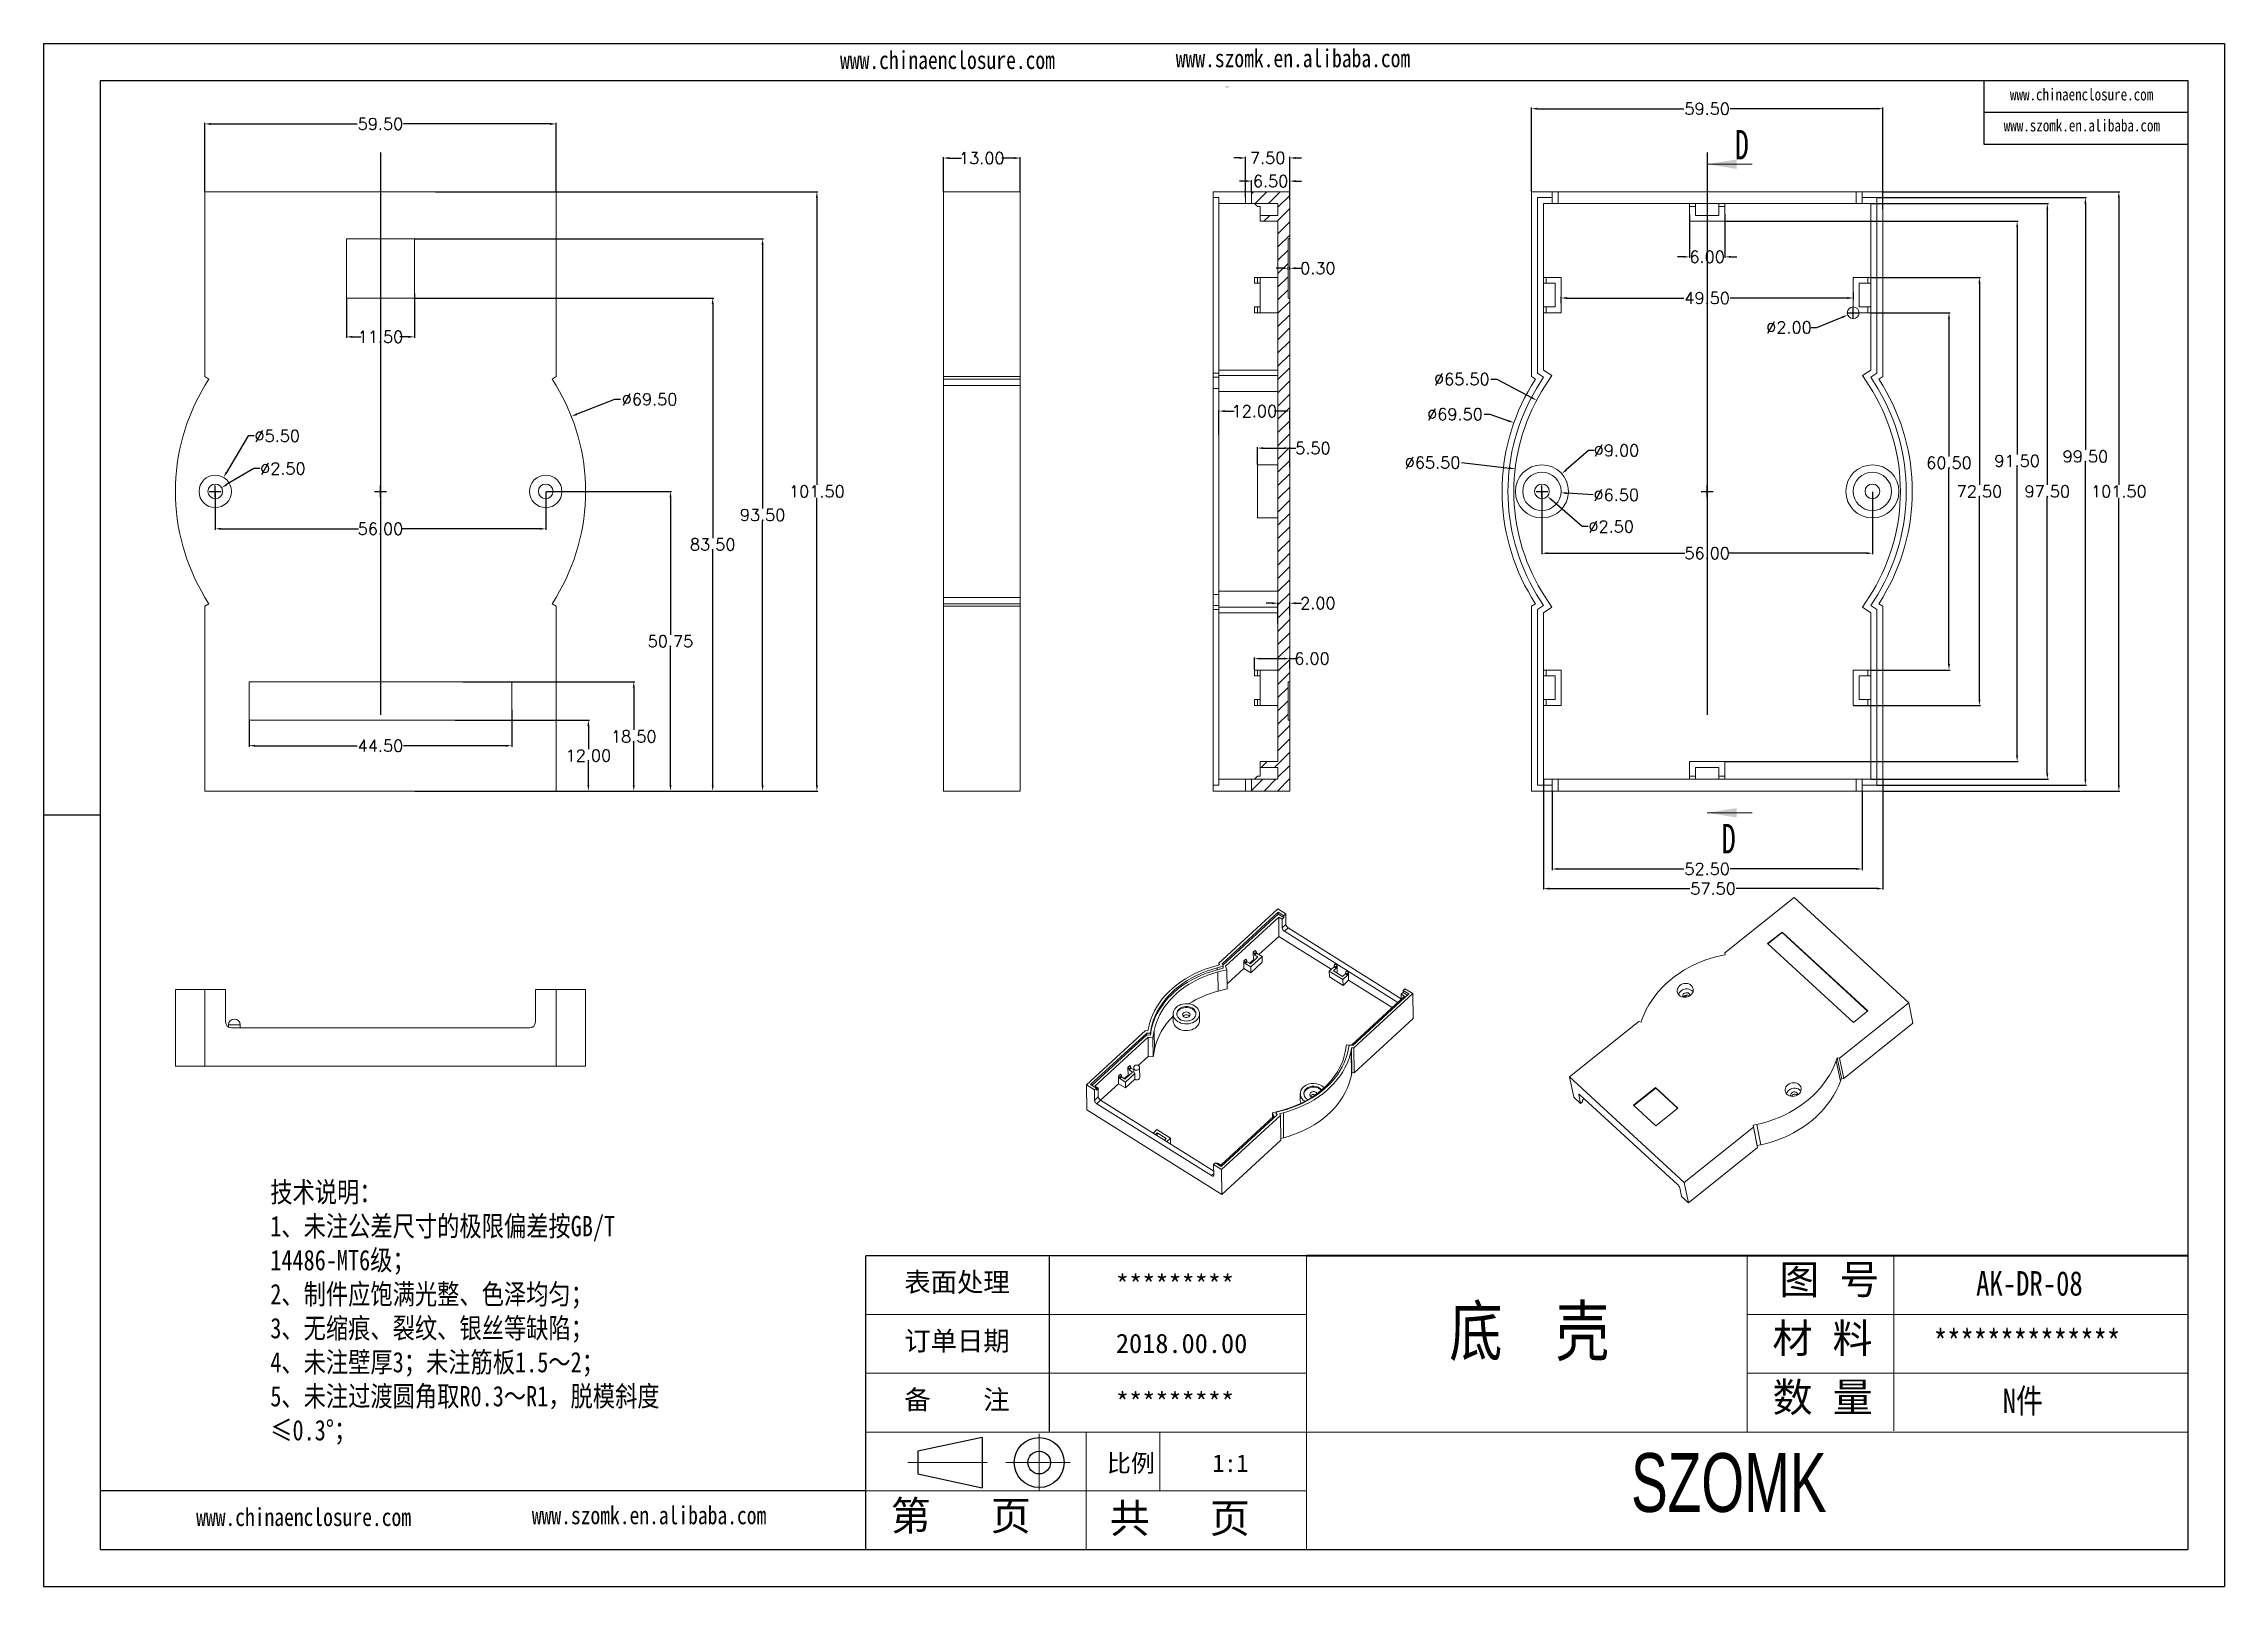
# Model space of a CAD drawing. Header units: inches. Extents: x 2145 to 2963, y 1126 to 1387.
# Drawn here: x 2593.7 to 2963.2, y 1125.7 to 1386.9 of the extents above; entities that cross this region are included whole.
import ezdxf

# ---------------------------------------------------------------- set-up
doc = ezdxf.new("R2010")
doc.units = ezdxf.units.IN
doc.header["$LTSCALE"] = 15
doc.linetypes.add('CENTER2', pattern=[28.575, 19.05, -3.175, 3.175, -3.175])
doc.linetypes.add('PHANTOM', pattern=[12.7, 6.35, -1.27, 1.27, -1.27, 1.27, -1.27])
doc.layers.add('10', color=7, linetype='Continuous')
doc.layers.add('文字', color=81, linetype='Continuous')
for name, color, linetype, lineweight in [('粗实线', 7, 'Continuous', 30), ('细实线', 3, 'Continuous', 9), ('细点划线', 2, 'CENTER2', 9)]:
    doc.layers.add(name, color=color, linetype=linetype, lineweight=lineweight)
doc.styles.add('SLDTEXTSTYLE0', font='TXT', dxfattribs={"width": 0.75})
doc.styles.add('SLDTEXTSTYLE6', font='TXT', dxfattribs={"width": 0.7})
doc.styles.get("Standard").update_dxf_attribs({"font": 'txt', "bigfont": 'gbcbig.shx'})
doc.styles.add('宋体', font='', dxfattribs={"width": 0.8, "height": 3.5})
doc.styles.add('长仿宋', font='', dxfattribs={"width": 0.7, "height": 4})
doc.styles.get('宋体').set_extended_font_data('SimSun')
doc.styles.get('长仿宋').set_extended_font_data('SimSun')
doc.dimstyles.new('2.5', dxfattribs={"dimtxt": 2, "dimasz": 1, "dimexe": 0.18, "dimexo": 0.0625, "dimgap": 0.09, "dimtad": 0, "dimtih": 1, "dimtoh": 1, "dimzin": 0, "dimdsep": 46, "dimtxsty": 'Standard', "dimcen": 1, "dimadec": 0, "dimazin": 2, "dimtfac": 1, "dimtofl": 0, "dimtmove": 0, "dimatfit": 3, "dimfxl": 0, "dimtolj": 1, "dimtzin": 0, "dimarcsym": 0})

msp = doc.modelspace()

# ---------------------------------------------------------------- texts
at = {"color": 7, "linetype": 'Continuous', "char_height": 5, "attachment_point": 1, "style": 'SLDTEXTSTYLE6'}
for insert in [(2880.222, 1372.319), (2878.001, 1254.781)]:
    msp.add_mtext('D', dxfattribs=dict(at, insert=insert))
at = {"char_height": 3.27331, "width": 1860.38356, "attachment_point": 1}
for s, insert in [('{\\fSimHei|b0|i0|c134|p49;表面处理}', (2739.491, 1178.819)), ('{\\fSimHei|b0|i0|c134|p49;*********}', (2775.342, 1178.398)), ('{\\fSimHei|b0|i0|c134|p49;订单日期}', (2739.491, 1168.866)), ('{\\fSimHei|b0|i0|c134|p49;2018.00.00}', (2775.342, 1168.445)), ('{\\fSimHei|b0|i0|c134|p49;备    注}', (2739.491, 1158.913)), ('{\\fSimHei|b0|i0|c134|p49;*********}', (2775.342, 1158.492))]:
    msp.add_mtext(s, dxfattribs=dict(at, insert=insert))
at = {"layer": '文字', "color": 0, "attachment_point": 1, "style": '宋体'}
for s, insert, char_height, width in [('www.chinaenclosure.com', (2728.604, 1385.676), 3.04128, 53.43237), ('www.szomk.en.alibaba.com', (2785.489, 1385.977), 3.04128, 53.43237), ('www.chinaenclosure.com', (2926.84, 1379.342), 2.02752, 35.62158), ('www.szomk.en.alibaba.com', (2925.781, 1374.091), 2.02752, 35.62158), ('{\\H1.111x;技术说明：\\P1、未注公差尺寸的极限偏差按GB/T 14486-MT6级；\\P2、制件应饱满光整、色泽均匀；\\P3、无缩痕、裂纹、银丝等缺陷；\\P4、未注壁厚3；未注筋板1.5～2；\\P5、未注过渡圆角取R0.3～R1，脱模斜度≤0.3%%D；}', (2632.063, 1194.161), 3.1104, 70.05991), ('{\\H1.111x;AK-DR-08}', (2921.108, 1179.044), 3.73248, 43.15166), ('底  壳', (2831.81, 1173.051), 8.2944, 106.04092), ('{\\H1.111x;**************}', (2913.928, 1169.091), 3.73248, 43.15166), ('{\\H1.111x;N件}', (2925.623, 1159.137), 3.73248, 43.15166), ('www.chinaenclosure.com', (2619.499, 1138.918), 3.04128, 53.43237), ('www.szomk.en.alibaba.com', (2676.384, 1139.219), 3.04128, 53.43237)]:
    msp.add_mtext(s, dxfattribs=dict(at, insert=insert, char_height=char_height, width=width))
at = {"layer": '粗实线', "insert": (2862.634, 1148.22), "char_height": 9.95328, "width": 111.61619, "attachment_point": 1, "style": '长仿宋'}
msp.add_mtext('{\\fSTXinwei|b0|i0|c134|p2;SZOMK}', dxfattribs=at)
at = {"layer": '细实线', "color": 7, "attachment_point": 1}
for s, insert, char_height, width in [('{\\fSimSun|b0|i0|c134|p54;图 号}', (2887.771, 1180.133), 4.97664, 24.8832), ('{\\fSimSun|b0|i0|c134|p54;材 料   }', (2886.591, 1170.18), 4.97664, 24.8832), ('{\\fSimSun|b0|i0|c134|p54;数 量}', (2886.615, 1160.177), 4.97664, 22.48509), ('{\\fSimSun|b0|i0|c134|p54;比例}', (2773.808, 1148.015), 2.98598, 13.10754), ('{\\fSimSun|b0|i0|c134|p54;1:1}', (2791.693, 1148.015), 2.98598, 13.10754), ('{\\fSimSun|b0|i0|c134|p54;第   页}', (2737.187, 1140.12), 4.97664, 37.3248), ('{\\fSimSun|b0|i0|c134|p54; 共   页}', (2770.933, 1139.697), 4.97664, 37.3248)]:
    msp.add_mtext(s, dxfattribs=dict(at, insert=insert, char_height=char_height, width=width))

# ---------------------------------------------------------------- blocks, each defined once
blk = doc.blocks.new('SW_NOTE_0')
at = {"color": 0, "linetype": 'Continuous', "lineweight": 0, "char_height": 0.06, "attachment_point": 1, "style": 'SLDTEXTSTYLE0'}
for s, insert in [('INTERPRET GEOMETRIC', (0, 0.08)), ('TOLERANCING PER:', (0, -0.02))]:
    blk.add_mtext(s, dxfattribs=dict(at, insert=insert))
blk = doc.blocks.new('*D158')
at = {"color": 0, "lineweight": -2, "transparency": 16777216}
for p, q in [((2620.98, 1361.91), (2620.98, 1373.51)), ((2621.98, 1373.33), (2646.81, 1373.33)), ((2679.48, 1373.33), (2654.66, 1373.33)), ((2680.48, 1361.91), (2680.48, 1373.51))]:
    blk.add_line(p, q, dxfattribs=at)
at = {"color": 0, "transparency": 16777216}
for points in [[(2621.98, 1373.5), (2621.98, 1373.16), (2620.98, 1373.33)], [(2679.48, 1373.5), (2679.48, 1373.16), (2680.48, 1373.33)]]:
    blk.add_solid(points, dxfattribs=at)
at = {"layer": 'Defpoints', "color": 0, "transparency": 16777216}
for p in [(2680.48, 1373.33), (2620.98, 1361.85), (2680.48, 1361.85)]:
    blk.add_point(p, dxfattribs=at)
at = {"color": 0, "transparency": 16777216, "insert": (2650.73, 1373.33), "char_height": 2, "attachment_point": 5}
blk.add_mtext('\\A1;59.50', dxfattribs=at)
blk = doc.blocks.new('*D159')
at = {"color": 0, "lineweight": -2, "transparency": 16777216}
for p, q in [((2660.06, 1361.85), (2724.86, 1361.85)), ((2724.68, 1360.85), (2724.68, 1312.19)), ((2724.68, 1261.35), (2724.68, 1310.01)), ((2672.43, 1260.35), (2724.86, 1260.35))]:
    blk.add_line(p, q, dxfattribs=at)
at = {"color": 0, "transparency": 16777216}
for points in [[(2724.51, 1360.85), (2724.84, 1360.85), (2724.68, 1361.85)], [(2724.51, 1261.35), (2724.84, 1261.35), (2724.68, 1260.35)]]:
    blk.add_solid(points, dxfattribs=at)
at = {"layer": 'Defpoints', "color": 0, "transparency": 16777216}
for p in [(2660, 1361.85), (2724.68, 1361.85), (2672.37, 1260.35)]:
    blk.add_point(p, dxfattribs=at)
at = {"color": 0, "transparency": 16777216, "insert": (2724.68, 1311.1), "char_height": 2, "attachment_point": 5}
blk.add_mtext('\\A1;101.50', dxfattribs=at)
blk = doc.blocks.new('*D160')
at = {"color": 0, "lineweight": -2, "transparency": 16777216}
for p, q in [((2663.4, 1272.35), (2686.14, 1272.35)), ((2685.96, 1271.35), (2685.96, 1267.44)), ((2685.96, 1261.35), (2685.96, 1265.26)), ((2663.4, 1260.35), (2686.14, 1260.35))]:
    blk.add_line(p, q, dxfattribs=at)
at = {"color": 0, "transparency": 16777216}
for points in [[(2685.79, 1271.35), (2686.12, 1271.35), (2685.96, 1272.35)], [(2685.79, 1261.35), (2686.12, 1261.35), (2685.96, 1260.35)]]:
    blk.add_solid(points, dxfattribs=at)
at = {"layer": 'Defpoints', "color": 0, "transparency": 16777216}
for p in [(2663.34, 1272.35), (2685.96, 1272.35), (2663.34, 1260.35)]:
    blk.add_point(p, dxfattribs=at)
at = {"color": 0, "transparency": 16777216, "insert": (2685.96, 1266.35), "char_height": 2, "attachment_point": 5}
blk.add_mtext('\\A1;12.00', dxfattribs=at)
blk = doc.blocks.new('*D161')
at = {"color": 0, "lineweight": -2, "transparency": 16777216}
for p, q in [((2664.67, 1278.85), (2693.83, 1278.85)), ((2693.65, 1277.85), (2693.65, 1270.69)), ((2693.65, 1261.35), (2693.65, 1268.51)), ((2660.38, 1260.35), (2693.83, 1260.35))]:
    blk.add_line(p, q, dxfattribs=at)
at = {"color": 0, "transparency": 16777216}
for points in [[(2693.48, 1277.85), (2693.82, 1277.85), (2693.65, 1278.85)], [(2693.48, 1261.35), (2693.82, 1261.35), (2693.65, 1260.35)]]:
    blk.add_solid(points, dxfattribs=at)
at = {"layer": 'Defpoints', "color": 0, "transparency": 16777216}
for p in [(2664.6, 1278.85), (2693.65, 1278.85), (2660.31, 1260.35)]:
    blk.add_point(p, dxfattribs=at)
at = {"color": 0, "transparency": 16777216, "insert": (2693.65, 1269.6), "char_height": 2, "attachment_point": 5}
blk.add_mtext('\\A1;18.50', dxfattribs=at)
blk = doc.blocks.new('*D162')
at = {"color": 0, "lineweight": -2, "transparency": 16777216}
for p, q in [((2678.8, 1311.1), (2700.05, 1311.1)), ((2699.87, 1310.1), (2699.87, 1286.81)), ((2699.87, 1261.35), (2699.87, 1284.63)), ((2667.47, 1260.35), (2700.05, 1260.35))]:
    blk.add_line(p, q, dxfattribs=at)
at = {"color": 0, "transparency": 16777216}
for points in [[(2699.71, 1310.1), (2700.04, 1310.1), (2699.87, 1311.1)], [(2699.71, 1261.35), (2700.04, 1261.35), (2699.87, 1260.35)]]:
    blk.add_solid(points, dxfattribs=at)
at = {"layer": 'Defpoints', "color": 0, "transparency": 16777216}
for p in [(2678.73, 1311.1), (2699.87, 1311.1), (2667.41, 1260.35)]:
    blk.add_point(p, dxfattribs=at)
at = {"color": 0, "transparency": 16777216, "insert": (2699.87, 1285.72), "char_height": 2, "attachment_point": 5}
blk.add_mtext('\\A1;50.75', dxfattribs=at)
blk = doc.blocks.new('*D163')
at = {"color": 0, "lineweight": -2, "transparency": 16777216}
for p, q in [((2656.55, 1343.85), (2707.2, 1343.85)), ((2707.02, 1342.85), (2707.02, 1303.19)), ((2707.02, 1261.35), (2707.02, 1301.01)), ((2667.47, 1260.35), (2707.2, 1260.35))]:
    blk.add_line(p, q, dxfattribs=at)
at = {"color": 0, "transparency": 16777216}
for points in [[(2706.86, 1342.85), (2707.19, 1342.85), (2707.02, 1343.85)], [(2706.86, 1261.35), (2707.19, 1261.35), (2707.02, 1260.35)]]:
    blk.add_solid(points, dxfattribs=at)
at = {"layer": 'Defpoints', "color": 0, "transparency": 16777216}
for p in [(2656.48, 1343.85), (2707.02, 1343.85), (2667.41, 1260.35)]:
    blk.add_point(p, dxfattribs=at)
at = {"color": 0, "transparency": 16777216, "insert": (2707.02, 1302.1), "char_height": 2, "attachment_point": 5}
blk.add_mtext('\\A1;83.50', dxfattribs=at)
blk = doc.blocks.new('*D164')
at = {"color": 0, "lineweight": -2, "transparency": 16777216}
for p, q in [((2656.55, 1353.85), (2715.66, 1353.85)), ((2715.48, 1352.85), (2715.48, 1308.19)), ((2715.48, 1261.35), (2715.48, 1306.01)), ((2656.55, 1260.35), (2715.66, 1260.35))]:
    blk.add_line(p, q, dxfattribs=at)
at = {"color": 0, "transparency": 16777216}
for points in [[(2715.31, 1352.85), (2715.65, 1352.85), (2715.48, 1353.85)], [(2715.31, 1261.35), (2715.65, 1261.35), (2715.48, 1260.35)]]:
    blk.add_solid(points, dxfattribs=at)
at = {"layer": 'Defpoints', "color": 0, "transparency": 16777216}
for p in [(2656.48, 1353.85), (2656.48, 1260.35), (2715.48, 1260.35)]:
    blk.add_point(p, dxfattribs=at)
at = {"color": 0, "transparency": 16777216, "insert": (2715.48, 1307.1), "char_height": 2, "attachment_point": 5}
blk.add_mtext('\\A1;93.50', dxfattribs=at)
blk = doc.blocks.new('*D165')
at = {"color": 0, "lineweight": -2, "transparency": 16777216}
for p, q in [((2644.98, 1343.78), (2644.98, 1337.09)), ((2656.48, 1344.64), (2656.48, 1337.09)), ((2645.98, 1337.27), (2647.48, 1337.27)), ((2655.48, 1337.27), (2653.99, 1337.27))]:
    blk.add_line(p, q, dxfattribs=at)
at = {"color": 0, "transparency": 16777216}
for points in [[(2645.98, 1337.44), (2645.98, 1337.1), (2644.98, 1337.27)], [(2655.48, 1337.44), (2655.48, 1337.1), (2656.48, 1337.27)]]:
    blk.add_solid(points, dxfattribs=at)
at = {"layer": 'Defpoints', "color": 0, "transparency": 16777216}
for p in [(2644.98, 1343.85), (2656.48, 1344.71), (2656.48, 1337.27)]:
    blk.add_point(p, dxfattribs=at)
at = {"color": 0, "transparency": 16777216, "insert": (2650.73, 1337.27), "char_height": 2, "attachment_point": 5}
blk.add_mtext('\\A1;11.50', dxfattribs=at)
blk = doc.blocks.new('*D166')
at = {"color": 0, "lineweight": -2, "transparency": 16777216}
for p, q in [((2622.73, 1311.03), (2622.73, 1304.58)), ((2678.73, 1311.03), (2678.73, 1304.58)), ((2623.73, 1304.76), (2646.98, 1304.76)), ((2677.73, 1304.76), (2654.49, 1304.76))]:
    blk.add_line(p, q, dxfattribs=at)
at = {"color": 0, "transparency": 16777216}
for points in [[(2623.73, 1304.93), (2623.73, 1304.59), (2622.73, 1304.76)], [(2677.73, 1304.93), (2677.73, 1304.59), (2678.73, 1304.76)]]:
    blk.add_solid(points, dxfattribs=at)
at = {"layer": 'Defpoints', "color": 0, "transparency": 16777216}
for p in [(2622.73, 1311.1), (2678.73, 1311.1), (2678.73, 1304.76)]:
    blk.add_point(p, dxfattribs=at)
at = {"color": 0, "transparency": 16777216, "insert": (2650.73, 1304.76), "char_height": 2, "attachment_point": 5}
blk.add_mtext('\\A1;56.00', dxfattribs=at)
blk = doc.blocks.new('*D167')
at = {"color": 0, "lineweight": -2, "transparency": 16777216}
for p, q in [((2628.48, 1272.28), (2628.48, 1267.85)), ((2672.98, 1274.11), (2672.98, 1267.85)), ((2629.48, 1268.03), (2646.81, 1268.03)), ((2671.98, 1268.03), (2654.66, 1268.03))]:
    blk.add_line(p, q, dxfattribs=at)
at = {"color": 0, "transparency": 16777216}
for points in [[(2629.48, 1268.19), (2629.48, 1267.86), (2628.48, 1268.03)], [(2671.98, 1268.19), (2671.98, 1267.86), (2672.98, 1268.03)]]:
    blk.add_solid(points, dxfattribs=at)
at = {"layer": 'Defpoints', "color": 0, "transparency": 16777216}
for p in [(2628.48, 1272.35), (2672.98, 1274.17), (2672.98, 1268.03)]:
    blk.add_point(p, dxfattribs=at)
at = {"color": 0, "transparency": 16777216, "insert": (2650.73, 1268.03), "char_height": 2, "attachment_point": 5}
blk.add_mtext('\\A1;44.50', dxfattribs=at)
blk = doc.blocks.new('*D168')
at = {"color": 0, "lineweight": -2, "transparency": 16777216}
for p, q in [((2628.32, 1320.49), (2624.65, 1314.32)), ((2629.32, 1320.49), (2628.32, 1320.49)), ((2622.73, 1310.1), (2622.73, 1312.1)), ((2621.73, 1311.1), (2623.73, 1311.1))]:
    blk.add_line(p, q, dxfattribs=at)
at = {"color": 0, "transparency": 16777216}
blk.add_solid([(2624.51, 1314.4), (2624.79, 1314.23), (2624.14, 1313.46)], dxfattribs=at)
at = {"layer": 'Defpoints', "color": 0, "transparency": 16777216}
for p in [(2624.14, 1313.46), (2621.33, 1308.73)]:
    blk.add_point(p, dxfattribs=at)
at = {"color": 0, "transparency": 16777216, "insert": (2633.24, 1320.49), "char_height": 2, "attachment_point": 5}
blk.add_mtext('\\A1;∅5.50', dxfattribs=at)
blk = doc.blocks.new('*D169')
at = {"color": 0, "lineweight": -2, "transparency": 16777216}
for p, q in [((2622.73, 1310.1), (2622.73, 1312.1)), ((2629.28, 1314.96), (2624.67, 1312.24)), ((2630.28, 1314.96), (2629.28, 1314.96)), ((2621.73, 1311.1), (2623.73, 1311.1))]:
    blk.add_line(p, q, dxfattribs=at)
at = {"color": 0, "transparency": 16777216}
blk.add_solid([(2624.59, 1312.38), (2624.76, 1312.1), (2623.81, 1311.73)], dxfattribs=at)
at = {"layer": 'Defpoints', "color": 0, "transparency": 16777216}
for p in [(2621.66, 1310.46), (2623.81, 1311.73)]:
    blk.add_point(p, dxfattribs=at)
at = {"color": 0, "transparency": 16777216, "insert": (2634.2, 1314.96), "char_height": 2, "attachment_point": 5}
blk.add_mtext('\\A1;∅2.50', dxfattribs=at)
blk = doc.blocks.new('*D170')
at = {"color": 0, "lineweight": -2, "transparency": 16777216}
for p, q in [((2746.12, 1361.91), (2746.12, 1367.73)), ((2747.12, 1367.55), (2749.19, 1367.55)), ((2758.12, 1367.55), (2756.04, 1367.55)), ((2759.12, 1361.91), (2759.12, 1367.73))]:
    blk.add_line(p, q, dxfattribs=at)
at = {"color": 0, "transparency": 16777216}
for points in [[(2747.12, 1367.72), (2747.12, 1367.38), (2746.12, 1367.55)], [(2758.12, 1367.72), (2758.12, 1367.38), (2759.12, 1367.55)]]:
    blk.add_solid(points, dxfattribs=at)
at = {"layer": 'Defpoints', "color": 0, "transparency": 16777216}
for p in [(2746.12, 1367.55), (2746.12, 1361.85), (2759.12, 1361.85)]:
    blk.add_point(p, dxfattribs=at)
at = {"color": 0, "transparency": 16777216, "insert": (2752.62, 1367.55), "char_height": 2, "attachment_point": 5}
blk.add_mtext('\\A1;13.00', dxfattribs=at)
blk = doc.blocks.new('*D171')
at = {"color": 0, "lineweight": -2, "transparency": 16777216}
for p, q in [((2690.4, 1326.69), (2684.01, 1324.17)), ((2691.4, 1326.69), (2690.4, 1326.69)), ((2650.73, 1310.1), (2650.73, 1312.1)), ((2649.73, 1311.1), (2651.73, 1311.1))]:
    blk.add_line(p, q, dxfattribs=at)
at = {"color": 0, "transparency": 16777216}
blk.add_solid([(2683.95, 1324.33), (2684.07, 1324.02), (2683.08, 1323.81)], dxfattribs=at)
at = {"layer": 'Defpoints', "color": 0, "transparency": 16777216}
for p in [(2683.08, 1323.81), (2618.39, 1298.38)]:
    blk.add_point(p, dxfattribs=at)
at = {"color": 0, "transparency": 16777216, "insert": (2696.33, 1326.69), "char_height": 2, "attachment_point": 5}
blk.add_mtext('\\A1;∅69.50', dxfattribs=at)
blk = doc.blocks.new('*D172')
at = {"color": 0, "lineweight": -2, "transparency": 16777216}
for p, q in [((2803.51, 1348.89), (2802.51, 1348.89)), ((2804.51, 1348.61), (2804.51, 1349.07)), ((2804.81, 1348.61), (2804.81, 1349.07)), ((2805.81, 1348.89), (2806.81, 1348.89))]:
    blk.add_line(p, q, dxfattribs=at)
at = {"color": 0, "transparency": 16777216}
for points in [[(2803.51, 1349.06), (2803.51, 1348.72), (2804.51, 1348.89)], [(2805.81, 1349.06), (2805.81, 1348.72), (2804.81, 1348.89)]]:
    blk.add_solid(points, dxfattribs=at)
at = {"layer": 'Defpoints', "color": 0, "transparency": 16777216}
for p in [(2804.81, 1348.89), (2804.51, 1348.55), (2804.81, 1348.55)]:
    blk.add_point(p, dxfattribs=at)
at = {"color": 0, "transparency": 16777216, "insert": (2809.57, 1348.89), "char_height": 2, "attachment_point": 5}
blk.add_mtext('\\A1;0.30', dxfattribs=at)
blk = doc.blocks.new('*D173')
at = {"color": 0, "lineweight": -2, "transparency": 16777216}
for p, q in [((2798.81, 1280.91), (2798.81, 1282.96)), ((2799.81, 1282.78), (2803.81, 1282.78)), ((2804.81, 1281.06), (2804.81, 1282.96)), ((2804.81, 1282.78), (2805.81, 1282.78))]:
    blk.add_line(p, q, dxfattribs=at)
at = {"color": 0, "transparency": 16777216}
for points in [[(2799.81, 1282.94), (2799.81, 1282.61), (2798.81, 1282.78)], [(2803.81, 1282.94), (2803.81, 1282.61), (2804.81, 1282.78)]]:
    blk.add_solid(points, dxfattribs=at)
at = {"layer": 'Defpoints', "color": 0, "transparency": 16777216}
for p in [(2798.81, 1282.78), (2798.81, 1280.85), (2804.81, 1281)]:
    blk.add_point(p, dxfattribs=at)
at = {"color": 0, "transparency": 16777216, "insert": (2808.57, 1282.78), "char_height": 2, "attachment_point": 5}
blk.add_mtext('\\A1;6.00', dxfattribs=at)
blk = doc.blocks.new('*D174')
at = {"color": 0, "lineweight": -2, "transparency": 16777216}
for p, q in [((2801.81, 1292.16), (2800.81, 1292.16)), ((2802.81, 1288.74), (2802.81, 1292.34)), ((2804.81, 1290.2), (2804.81, 1292.34)), ((2805.81, 1292.16), (2806.81, 1292.16))]:
    blk.add_line(p, q, dxfattribs=at)
at = {"color": 0, "transparency": 16777216}
for points in [[(2801.81, 1292.32), (2801.81, 1291.99), (2802.81, 1292.16)], [(2805.81, 1292.32), (2805.81, 1291.99), (2804.81, 1292.16)]]:
    blk.add_solid(points, dxfattribs=at)
at = {"layer": 'Defpoints', "color": 0, "transparency": 16777216}
for p in [(2804.81, 1292.16), (2804.81, 1290.13), (2802.81, 1288.68)]:
    blk.add_point(p, dxfattribs=at)
at = {"color": 0, "transparency": 16777216, "insert": (2809.57, 1292.16), "char_height": 2, "attachment_point": 5}
blk.add_mtext('\\A1;2.00', dxfattribs=at)
blk = doc.blocks.new('*D175')
at = {"color": 0, "lineweight": -2, "transparency": 16777216}
for p, q in [((2799.31, 1315.66), (2799.31, 1318.61)), ((2800.31, 1318.43), (2803.81, 1318.43)), ((2804.81, 1315.2), (2804.81, 1318.61)), ((2804.81, 1318.43), (2805.81, 1318.43))]:
    blk.add_line(p, q, dxfattribs=at)
at = {"color": 0, "transparency": 16777216}
for points in [[(2800.31, 1318.59), (2800.31, 1318.26), (2799.31, 1318.43)], [(2803.81, 1318.59), (2803.81, 1318.26), (2804.81, 1318.43)]]:
    blk.add_solid(points, dxfattribs=at)
at = {"layer": 'Defpoints', "color": 0, "transparency": 16777216}
for p in [(2799.31, 1315.6), (2804.81, 1318.43), (2804.81, 1315.14)]:
    blk.add_point(p, dxfattribs=at)
at = {"color": 0, "transparency": 16777216, "insert": (2808.73, 1318.43), "char_height": 2, "attachment_point": 5}
blk.add_mtext('\\A1;5.50', dxfattribs=at)
blk = doc.blocks.new('*D176')
at = {"color": 0, "lineweight": -2, "transparency": 16777216}
for p, q in [((2792.81, 1320.75), (2792.81, 1324.87)), ((2793.81, 1324.69), (2795.39, 1324.69)), ((2803.81, 1324.69), (2802.23, 1324.69)), ((2804.81, 1321.66), (2804.81, 1324.87))]:
    blk.add_line(p, q, dxfattribs=at)
at = {"color": 0, "transparency": 16777216}
for points in [[(2793.81, 1324.86), (2793.81, 1324.53), (2792.81, 1324.69)], [(2803.81, 1324.86), (2803.81, 1324.53), (2804.81, 1324.69)]]:
    blk.add_solid(points, dxfattribs=at)
at = {"layer": 'Defpoints', "color": 0, "transparency": 16777216}
for p in [(2804.81, 1324.69), (2792.81, 1320.69), (2804.81, 1321.6)]:
    blk.add_point(p, dxfattribs=at)
at = {"color": 0, "transparency": 16777216, "insert": (2798.81, 1324.69), "char_height": 2, "attachment_point": 5}
blk.add_mtext('\\A1;12.00', dxfattribs=at)
blk = doc.blocks.new('*D177')
at = {"color": 0, "lineweight": -2, "transparency": 16777216}
for p, q in [((2797.31, 1363.65), (2796.31, 1363.65)), ((2798.31, 1361.91), (2798.31, 1363.83)), ((2804.81, 1361.91), (2804.81, 1363.83)), ((2805.81, 1363.65), (2806.81, 1363.65))]:
    blk.add_line(p, q, dxfattribs=at)
at = {"color": 0, "transparency": 16777216}
for points in [[(2797.31, 1363.82), (2797.31, 1363.48), (2798.31, 1363.65)], [(2805.81, 1363.82), (2805.81, 1363.48), (2804.81, 1363.65)]]:
    blk.add_solid(points, dxfattribs=at)
at = {"layer": 'Defpoints', "color": 0, "transparency": 16777216}
for p in [(2804.81, 1363.65), (2798.31, 1361.85), (2804.81, 1361.85)]:
    blk.add_point(p, dxfattribs=at)
at = {"color": 0, "transparency": 16777216, "insert": (2801.56, 1363.65), "char_height": 2, "attachment_point": 5}
blk.add_mtext('\\A1;6.50', dxfattribs=at)
blk = doc.blocks.new('*D178')
at = {"color": 0, "lineweight": -2, "transparency": 16777216}
for p, q in [((2796.31, 1367.57), (2795.31, 1367.57)), ((2797.31, 1360.91), (2797.31, 1367.75)), ((2804.81, 1360.53), (2804.81, 1367.75)), ((2805.81, 1367.57), (2806.81, 1367.57))]:
    blk.add_line(p, q, dxfattribs=at)
at = {"color": 0, "transparency": 16777216}
for points in [[(2796.31, 1367.73), (2796.31, 1367.4), (2797.31, 1367.57)], [(2805.81, 1367.73), (2805.81, 1367.4), (2804.81, 1367.57)]]:
    blk.add_solid(points, dxfattribs=at)
at = {"layer": 'Defpoints', "color": 0, "transparency": 16777216}
for p in [(2804.81, 1367.57), (2797.31, 1360.85), (2804.81, 1360.47)]:
    blk.add_point(p, dxfattribs=at)
at = {"color": 0, "transparency": 16777216, "insert": (2801.06, 1367.57), "char_height": 2, "attachment_point": 5}
blk.add_mtext('\\A1;7.50', dxfattribs=at)
blk = doc.blocks.new('*D179')
at = {"color": 0, "lineweight": -2, "transparency": 16777216}
for p, q in [((2905.34, 1361.85), (2945.47, 1361.85)), ((2945.29, 1360.85), (2945.29, 1312.19)), ((2945.29, 1261.35), (2945.29, 1310.01)), ((2905.34, 1260.35), (2945.47, 1260.35))]:
    blk.add_line(p, q, dxfattribs=at)
at = {"color": 0, "transparency": 16777216}
for points in [[(2945.12, 1360.85), (2945.45, 1360.85), (2945.29, 1361.85)], [(2945.12, 1261.35), (2945.45, 1261.35), (2945.29, 1260.35)]]:
    blk.add_solid(points, dxfattribs=at)
at = {"layer": 'Defpoints', "color": 0, "transparency": 16777216}
for p in [(2905.28, 1361.85), (2945.29, 1361.85), (2905.28, 1260.35)]:
    blk.add_point(p, dxfattribs=at)
at = {"color": 0, "transparency": 16777216, "insert": (2945.29, 1311.1), "char_height": 2, "attachment_point": 5}
blk.add_mtext('\\A1;101.50', dxfattribs=at)
blk = doc.blocks.new('*D180')
at = {"color": 0, "lineweight": -2, "transparency": 16777216}
for p, q in [((2904.34, 1360.85), (2939.8, 1360.85)), ((2939.62, 1359.85), (2939.62, 1318.12)), ((2939.62, 1262.35), (2939.62, 1315.94)), ((2904.34, 1261.35), (2939.8, 1261.35))]:
    blk.add_line(p, q, dxfattribs=at)
at = {"color": 0, "transparency": 16777216}
for points in [[(2939.45, 1359.85), (2939.78, 1359.85), (2939.62, 1360.85)], [(2939.45, 1262.35), (2939.78, 1262.35), (2939.62, 1261.35)]]:
    blk.add_solid(points, dxfattribs=at)
at = {"layer": 'Defpoints', "color": 0, "transparency": 16777216}
for p in [(2904.28, 1360.85), (2939.62, 1360.85), (2904.28, 1261.35)]:
    blk.add_point(p, dxfattribs=at)
at = {"color": 0, "transparency": 16777216, "insert": (2939.62, 1317.03), "char_height": 2, "attachment_point": 5}
blk.add_mtext('\\A1;99.50', dxfattribs=at)
blk = doc.blocks.new('*D181')
at = {"color": 0, "lineweight": -2, "transparency": 16777216}
for p, q in [((2903.34, 1359.85), (2933.34, 1359.85)), ((2933.16, 1358.85), (2933.16, 1312.19)), ((2933.16, 1263.35), (2933.16, 1310.01)), ((2903.34, 1262.35), (2933.34, 1262.35))]:
    blk.add_line(p, q, dxfattribs=at)
at = {"color": 0, "transparency": 16777216}
for points in [[(2933, 1358.85), (2933.33, 1358.85), (2933.16, 1359.85)], [(2933, 1263.35), (2933.33, 1263.35), (2933.16, 1262.35)]]:
    blk.add_solid(points, dxfattribs=at)
at = {"layer": 'Defpoints', "color": 0, "transparency": 16777216}
for p in [(2903.28, 1359.85), (2903.28, 1262.35), (2933.16, 1262.35)]:
    blk.add_point(p, dxfattribs=at)
at = {"color": 0, "transparency": 16777216, "insert": (2933.16, 1311.1), "char_height": 2, "attachment_point": 5}
blk.add_mtext('\\A1;97.50', dxfattribs=at)
blk = doc.blocks.new('*D182')
at = {"color": 0, "lineweight": -2, "transparency": 16777216}
for p, q in [((2878.59, 1356.85), (2928.23, 1356.85)), ((2928.05, 1355.85), (2928.05, 1317.34)), ((2928.05, 1266.35), (2928.05, 1315.16)), ((2878.59, 1265.35), (2928.23, 1265.35))]:
    blk.add_line(p, q, dxfattribs=at)
at = {"color": 0, "transparency": 16777216}
for points in [[(2927.88, 1355.85), (2928.21, 1355.85), (2928.05, 1356.85)], [(2927.88, 1266.35), (2928.21, 1266.35), (2928.05, 1265.35)]]:
    blk.add_solid(points, dxfattribs=at)
at = {"layer": 'Defpoints', "color": 0, "transparency": 16777216}
for p in [(2878.53, 1356.85), (2878.53, 1265.35), (2928.05, 1265.35)]:
    blk.add_point(p, dxfattribs=at)
at = {"color": 0, "transparency": 16777216, "insert": (2928.05, 1316.25), "char_height": 2, "attachment_point": 5}
blk.add_mtext('\\A1;91.50', dxfattribs=at)
blk = doc.blocks.new('*D183')
at = {"color": 0, "lineweight": -2, "transparency": 16777216}
for p, q in [((2903.34, 1347.35), (2921.84, 1347.35)), ((2921.66, 1346.35), (2921.66, 1312.19)), ((2921.66, 1275.85), (2921.66, 1310.01)), ((2900.34, 1274.85), (2921.84, 1274.85))]:
    blk.add_line(p, q, dxfattribs=at)
at = {"color": 0, "transparency": 16777216}
for points in [[(2921.5, 1346.35), (2921.83, 1346.35), (2921.66, 1347.35)], [(2921.5, 1275.85), (2921.83, 1275.85), (2921.66, 1274.85)]]:
    blk.add_solid(points, dxfattribs=at)
at = {"layer": 'Defpoints', "color": 0, "transparency": 16777216}
for p in [(2903.28, 1347.35), (2921.66, 1347.35), (2900.28, 1274.85)]:
    blk.add_point(p, dxfattribs=at)
at = {"color": 0, "transparency": 16777216, "insert": (2921.66, 1311.1), "char_height": 2, "attachment_point": 5}
blk.add_mtext('\\A1;72.50', dxfattribs=at)
blk = doc.blocks.new('*D184')
at = {"color": 0, "lineweight": -2, "transparency": 16777216}
for p, q in [((2903.34, 1341.35), (2916.68, 1341.35)), ((2916.5, 1340.35), (2916.5, 1317.02)), ((2916.5, 1281.85), (2916.5, 1314.84)), ((2903.34, 1280.85), (2916.68, 1280.85))]:
    blk.add_line(p, q, dxfattribs=at)
at = {"color": 0, "transparency": 16777216}
for points in [[(2916.34, 1340.35), (2916.67, 1340.35), (2916.5, 1341.35)], [(2916.34, 1281.85), (2916.67, 1281.85), (2916.5, 1280.85)]]:
    blk.add_solid(points, dxfattribs=at)
at = {"layer": 'Defpoints', "color": 0, "transparency": 16777216}
for p in [(2903.28, 1341.35), (2916.5, 1341.35), (2903.28, 1280.85)]:
    blk.add_point(p, dxfattribs=at)
at = {"color": 0, "transparency": 16777216, "insert": (2916.5, 1315.93), "char_height": 2, "attachment_point": 5}
blk.add_mtext('\\A1;60.50', dxfattribs=at)
blk = doc.blocks.new('*D185')
at = {"color": 0, "lineweight": -2, "transparency": 16777216}
for p, q in [((2855.41, 1318.05), (2851.65, 1314.74)), ((2856.41, 1318.05), (2855.41, 1318.05)), ((2847.53, 1310.1), (2847.53, 1312.1)), ((2846.53, 1311.1), (2848.53, 1311.1))]:
    blk.add_line(p, q, dxfattribs=at)
at = {"color": 0, "transparency": 16777216}
blk.add_solid([(2851.54, 1314.86), (2851.76, 1314.61), (2850.9, 1314.07)], dxfattribs=at)
at = {"layer": 'Defpoints', "color": 0, "transparency": 16777216}
for p in [(2850.9, 1314.07), (2844.15, 1308.12)]:
    blk.add_point(p, dxfattribs=at)
at = {"color": 0, "transparency": 16777216, "insert": (2860.16, 1318.05), "char_height": 2, "attachment_point": 5}
blk.add_mtext('\\A1;∅9.00', dxfattribs=at)
blk = doc.blocks.new('*D186')
at = {"color": 0, "lineweight": -2, "transparency": 16777216}
for p, q in [((2847.53, 1310.1), (2847.53, 1312.1)), ((2846.53, 1311.1), (2848.53, 1311.1)), ((2856.2, 1310.49), (2851.77, 1310.8))]:
    blk.add_line(p, q, dxfattribs=at)
at = {"color": 0, "transparency": 16777216}
blk.add_solid([(2851.78, 1310.97), (2851.76, 1310.63), (2850.77, 1310.87)], dxfattribs=at)
at = {"layer": 'Defpoints', "color": 0, "transparency": 16777216}
for p in [(2844.28, 1311.32), (2850.77, 1310.87)]:
    blk.add_point(p, dxfattribs=at)
at = {"color": 0, "transparency": 16777216, "insert": (2860.13, 1310.49), "char_height": 2, "attachment_point": 5}
blk.add_mtext('\\A1;∅6.50', dxfattribs=at)
blk = doc.blocks.new('*D187')
at = {"color": 0, "lineweight": -2, "transparency": 16777216}
for p, q in [((2847.53, 1310.1), (2847.53, 1312.1)), ((2846.53, 1311.1), (2848.53, 1311.1)), ((2854.35, 1305.13), (2849.22, 1309.61)), ((2855.35, 1305.13), (2854.35, 1305.13))]:
    blk.add_line(p, q, dxfattribs=at)
at = {"color": 0, "transparency": 16777216}
blk.add_solid([(2849.33, 1309.74), (2849.11, 1309.49), (2848.47, 1310.27)], dxfattribs=at)
at = {"layer": 'Defpoints', "color": 0, "transparency": 16777216}
for p in [(2846.59, 1311.92), (2848.47, 1310.27)]:
    blk.add_point(p, dxfattribs=at)
at = {"color": 0, "transparency": 16777216, "insert": (2859.27, 1305.13), "char_height": 2, "attachment_point": 5}
blk.add_mtext('\\A1;∅2.50', dxfattribs=at)
blk = doc.blocks.new('*D188')
at = {"color": 0, "lineweight": -2, "transparency": 16777216}
for p, q in [((2837.72, 1324.16), (2838.72, 1324.16)), ((2838.72, 1324.16), (2841.84, 1323.06)), ((2875.53, 1310.1), (2875.53, 1312.1)), ((2874.53, 1311.1), (2876.53, 1311.1))]:
    blk.add_line(p, q, dxfattribs=at)
at = {"color": 0, "transparency": 16777216}
blk.add_solid([(2841.89, 1323.21), (2841.78, 1322.9), (2842.78, 1322.72)], dxfattribs=at)
at = {"layer": 'Defpoints', "color": 0, "transparency": 16777216}
for p in [(2842.78, 1322.72), (2908.27, 1299.47)]:
    blk.add_point(p, dxfattribs=at)
at = {"color": 0, "transparency": 16777216, "insert": (2832.8, 1324.16), "char_height": 2, "attachment_point": 5}
blk.add_mtext('\\A1;∅69.50', dxfattribs=at)
blk = doc.blocks.new('*D189')
at = {"color": 0, "lineweight": -2, "transparency": 16777216}
for p, q in [((2838.88, 1330.11), (2839.88, 1330.11)), ((2839.88, 1330.11), (2845.75, 1326.98)), ((2875.53, 1310.1), (2875.53, 1312.1)), ((2874.53, 1311.1), (2876.53, 1311.1))]:
    blk.add_line(p, q, dxfattribs=at)
at = {"color": 0, "transparency": 16777216}
blk.add_solid([(2845.83, 1327.13), (2845.67, 1326.83), (2846.63, 1326.51)], dxfattribs=at)
at = {"layer": 'Defpoints', "color": 0, "transparency": 16777216}
for p in [(2846.63, 1326.51), (2904.42, 1295.68)]:
    blk.add_point(p, dxfattribs=at)
at = {"color": 0, "transparency": 16777216, "insert": (2833.96, 1330.11), "char_height": 2, "attachment_point": 5}
blk.add_mtext('\\A1;∅65.50', dxfattribs=at)
blk = doc.blocks.new('*D190')
at = {"color": 0, "lineweight": -2, "transparency": 16777216}
for p, q in [((2833.93, 1315.98), (2842.01, 1315.03)), ((2875.53, 1310.1), (2875.53, 1312.1)), ((2874.53, 1311.1), (2876.53, 1311.1))]:
    blk.add_line(p, q, dxfattribs=at)
at = {"color": 0, "transparency": 16777216}
blk.add_solid([(2842.03, 1315.2), (2841.99, 1314.87), (2843, 1314.92)], dxfattribs=at)
at = {"layer": 'Defpoints', "color": 0, "transparency": 16777216}
for p in [(2843, 1314.92), (2908.05, 1307.28)]:
    blk.add_point(p, dxfattribs=at)
at = {"color": 0, "transparency": 16777216, "insert": (2829, 1315.98), "char_height": 2, "attachment_point": 5}
blk.add_mtext('\\A1;∅65.50', dxfattribs=at)
blk = doc.blocks.new('*D191')
at = {"color": 0, "lineweight": -2, "transparency": 16777216}
for p, q in [((2849.28, 1260.28), (2849.28, 1246.97)), ((2901.78, 1260.28), (2901.78, 1246.97)), ((2850.28, 1247.15), (2871.6, 1247.15)), ((2900.78, 1247.15), (2879.45, 1247.15))]:
    blk.add_line(p, q, dxfattribs=at)
at = {"color": 0, "transparency": 16777216}
for points in [[(2850.28, 1247.32), (2850.28, 1246.99), (2849.28, 1247.15)], [(2900.78, 1247.32), (2900.78, 1246.99), (2901.78, 1247.15)]]:
    blk.add_solid(points, dxfattribs=at)
at = {"layer": 'Defpoints', "color": 0, "transparency": 16777216}
for p in [(2849.28, 1260.35), (2901.78, 1260.35), (2901.78, 1247.15)]:
    blk.add_point(p, dxfattribs=at)
at = {"color": 0, "transparency": 16777216, "insert": (2875.53, 1247.15), "char_height": 2, "attachment_point": 5}
blk.add_mtext('\\A1;52.50', dxfattribs=at)
blk = doc.blocks.new('*D192')
at = {"color": 0, "lineweight": -2, "transparency": 16777216}
for p, q in [((2847.78, 1262.28), (2847.78, 1243.65)), ((2905.28, 1262.28), (2905.28, 1243.65)), ((2848.78, 1243.83), (2872.6, 1243.83)), ((2904.28, 1243.83), (2880.45, 1243.83))]:
    blk.add_line(p, q, dxfattribs=at)
at = {"color": 0, "transparency": 16777216}
for points in [[(2848.78, 1244), (2848.78, 1243.66), (2847.78, 1243.83)], [(2904.28, 1244), (2904.28, 1243.66), (2905.28, 1243.83)]]:
    blk.add_solid(points, dxfattribs=at)
at = {"layer": 'Defpoints', "color": 0, "transparency": 16777216}
for p in [(2847.78, 1262.35), (2905.28, 1262.35), (2905.28, 1243.83)]:
    blk.add_point(p, dxfattribs=at)
at = {"color": 0, "transparency": 16777216, "insert": (2876.53, 1243.83), "char_height": 2, "attachment_point": 5}
blk.add_mtext('\\A1;57.50', dxfattribs=at)
blk = doc.blocks.new('*D193')
at = {"color": 0, "lineweight": -2, "transparency": 16777216}
for p, q in [((2845.78, 1361.91), (2845.78, 1376.09)), ((2846.78, 1375.91), (2871.6, 1375.91)), ((2904.28, 1375.91), (2879.45, 1375.91)), ((2905.28, 1358.92), (2905.28, 1376.09))]:
    blk.add_line(p, q, dxfattribs=at)
at = {"color": 0, "transparency": 16777216}
for points in [[(2846.78, 1376.08), (2846.78, 1375.75), (2845.78, 1375.91)], [(2904.28, 1376.08), (2904.28, 1375.75), (2905.28, 1375.91)]]:
    blk.add_solid(points, dxfattribs=at)
at = {"layer": 'Defpoints', "color": 0, "transparency": 16777216}
for p in [(2905.28, 1375.91), (2845.78, 1361.85), (2905.28, 1358.86)]:
    blk.add_point(p, dxfattribs=at)
at = {"color": 0, "transparency": 16777216, "insert": (2875.53, 1375.91), "char_height": 2, "attachment_point": 5}
blk.add_mtext('\\A1;59.50', dxfattribs=at)
blk = doc.blocks.new('*D195')
at = {"color": 0, "lineweight": -2, "transparency": 16777216}
for p, q in [((2872.53, 1358.03), (2872.53, 1350.64)), ((2878.53, 1358.03), (2878.53, 1350.64)), ((2871.53, 1350.82), (2870.53, 1350.82)), ((2879.53, 1350.82), (2880.53, 1350.82))]:
    blk.add_line(p, q, dxfattribs=at)
at = {"color": 0, "transparency": 16777216}
for points in [[(2871.53, 1350.99), (2871.53, 1350.66), (2872.53, 1350.82)], [(2879.53, 1350.99), (2879.53, 1350.66), (2878.53, 1350.82)]]:
    blk.add_solid(points, dxfattribs=at)
at = {"layer": 'Defpoints', "color": 0, "transparency": 16777216}
for p in [(2872.53, 1358.1), (2878.53, 1358.1), (2878.53, 1350.82)]:
    blk.add_point(p, dxfattribs=at)
at = {"color": 0, "transparency": 16777216, "insert": (2875.53, 1350.82), "char_height": 2, "attachment_point": 5}
blk.add_mtext('\\A1;6.00', dxfattribs=at)
blk = doc.blocks.new('*D196')
at = {"color": 0, "lineweight": -2, "transparency": 16777216}
for p, q in [((2850.78, 1342.98), (2850.78, 1344.03)), ((2851.78, 1343.85), (2871.6, 1343.85)), ((2899.28, 1343.85), (2879.45, 1343.85)), ((2900.28, 1344.78), (2900.28, 1343.67))]:
    blk.add_line(p, q, dxfattribs=at)
at = {"color": 0, "transparency": 16777216}
for points in [[(2851.78, 1344.02), (2851.78, 1343.68), (2850.78, 1343.85)], [(2899.28, 1344.02), (2899.28, 1343.68), (2900.28, 1343.85)]]:
    blk.add_solid(points, dxfattribs=at)
at = {"layer": 'Defpoints', "color": 0, "transparency": 16777216}
for p in [(2850.78, 1342.92), (2900.28, 1344.85), (2900.28, 1343.85)]:
    blk.add_point(p, dxfattribs=at)
at = {"color": 0, "transparency": 16777216, "insert": (2875.53, 1343.85), "char_height": 2, "attachment_point": 5}
blk.add_mtext('\\A1;49.50', dxfattribs=at)
blk = doc.blocks.new('*D197')
at = {"color": 0, "lineweight": -2, "transparency": 16777216}
for p, q in [((2899.28, 1341.35), (2901.28, 1341.35)), ((2900.28, 1340.35), (2900.28, 1342.35)), ((2893.14, 1338.87), (2894.14, 1338.87)), ((2894.14, 1338.87), (2898.42, 1340.6))]:
    blk.add_line(p, q, dxfattribs=at)
at = {"color": 0, "transparency": 16777216}
blk.add_solid([(2898.36, 1340.75), (2898.49, 1340.44), (2899.35, 1340.97)], dxfattribs=at)
at = {"layer": 'Defpoints', "color": 0, "transparency": 16777216}
for p in [(2901.2, 1341.72), (2899.35, 1340.97)]:
    blk.add_point(p, dxfattribs=at)
at = {"color": 0, "transparency": 16777216, "insert": (2889.39, 1338.87), "char_height": 2, "attachment_point": 5}
blk.add_mtext('\\A1;∅2.00', dxfattribs=at)
blk = doc.blocks.new('*D198')
at = {"color": 0, "lineweight": -2, "transparency": 16777216}
for p, q in [((2847.53, 1311.03), (2847.53, 1300.44)), ((2903.53, 1311.03), (2903.53, 1300.44)), ((2848.53, 1300.62), (2871.77, 1300.62)), ((2902.53, 1300.62), (2879.28, 1300.62))]:
    blk.add_line(p, q, dxfattribs=at)
at = {"color": 0, "transparency": 16777216}
for points in [[(2848.53, 1300.79), (2848.53, 1300.46), (2847.53, 1300.62)], [(2902.53, 1300.79), (2902.53, 1300.46), (2903.53, 1300.62)]]:
    blk.add_solid(points, dxfattribs=at)
at = {"layer": 'Defpoints', "color": 0, "transparency": 16777216}
for p in [(2847.53, 1311.1), (2903.53, 1311.1), (2903.53, 1300.62)]:
    blk.add_point(p, dxfattribs=at)
at = {"color": 0, "transparency": 16777216, "insert": (2875.53, 1300.62), "char_height": 2, "attachment_point": 5}
blk.add_mtext('\\A1;56.00', dxfattribs=at)

# ---------------------------------------------------------------- dimensions: what is measured, and where the dimension line sits
for base, p1, p2, picture, middle in [((2680.485, 1373.331), (2620.985, 1361.845), (2680.485, 1361.845), '*D158', (2650.735, 1373.331)), ((2905.277, 1375.913), (2845.777, 1361.845), (2905.277, 1358.857), '*D193', (2875.527, 1375.913)), ((2746.118, 1367.548), (2759.118, 1361.845), (2746.118, 1361.845), '*D170', (2752.618, 1367.548)), ((2804.81, 1367.565), (2797.31, 1360.845), (2804.81, 1360.466), '*D178', (2801.06, 1367.565)), ((2804.81, 1363.651), (2798.31, 1361.845), (2804.81, 1361.845), '*D177', (2801.56, 1363.651)), ((2878.527, 1350.823), (2872.527, 1358.095), (2878.527, 1358.095), '*D195', (2875.527, 1350.823)), ((2804.81, 1348.89), (2804.51, 1348.545), (2804.81, 1348.545), '*D172', (2809.567, 1348.89)), ((2900.277, 1343.851), (2850.777, 1342.919), (2900.277, 1344.845), '*D196', (2875.527, 1343.851)), ((2656.485, 1337.269), (2644.985, 1343.845), (2656.485, 1344.706), '*D165', (2650.735, 1337.269)), ((2804.81, 1324.692), (2792.81, 1320.69), (2804.81, 1321.602), '*D176', (2798.81, 1324.692)), ((2804.81, 1318.428), (2799.31, 1315.595), (2804.81, 1315.136), '*D175', (2808.733, 1318.428)), ((2903.527, 1300.625), (2847.527, 1311.095), (2903.527, 1311.095), '*D198', (2875.527, 1300.625)), ((2804.81, 1292.157), (2802.81, 1288.681), (2804.81, 1290.135), '*D174', (2809.567, 1292.157)), ((2672.985, 1268.028), (2628.485, 1272.345), (2672.985, 1274.17), '*D167', (2650.735, 1268.028)), ((2905.277, 1243.831), (2847.777, 1262.345), (2905.277, 1262.345), '*D192', (2876.527, 1243.831)), ((2901.777, 1247.152), (2849.277, 1260.345), (2901.777, 1260.345), '*D191', (2875.527, 1247.152))]:
    dim = msp.add_linear_dim(base=base, p1=p1, p2=p2, dimstyle='2.5')
    dim.commit()
    dim.dimension.update_dxf_attribs({"geometry": picture, "text_midpoint": middle})
for base, p1, p2, picture, middle in [((2724.677, 1361.845), (2672.371, 1260.345), (2659.998, 1361.845), '*D159', (2724.677, 1311.095)), ((2939.616, 1360.845), (2904.277, 1261.345), (2904.277, 1360.845), '*D180', (2939.616, 1317.031)), ((2928.047, 1265.345), (2878.527, 1356.845), (2878.527, 1265.345), '*D182', (2928.047, 1316.246)), ((2916.505, 1341.345), (2903.277, 1280.845), (2903.277, 1341.345), '*D184', (2916.505, 1315.928))]:
    dim = msp.add_linear_dim(base=base, p1=p1, p2=p2, angle=90, dimstyle='2.5')
    dim.commit()
    dim.dimension.update_dxf_attribs({"geometry": picture, "text_midpoint": middle, "dimtype": 160})
for base, p1, p2, picture, middle in [((2933.165, 1262.345), (2903.277, 1359.845), (2903.277, 1262.345), '*D181', (2933.165, 1311.095)), ((2945.286, 1361.845), (2905.277, 1260.345), (2905.277, 1361.845), '*D179', (2945.286, 1311.095)), ((2715.48, 1260.345), (2656.485, 1353.845), (2656.485, 1260.345), '*D164', (2715.48, 1307.095)), ((2921.663, 1347.345), (2900.277, 1274.845), (2903.277, 1347.345), '*D183', (2921.663, 1311.095)), ((2707.022, 1343.845), (2667.407, 1260.345), (2656.485, 1343.845), '*D163', (2707.022, 1302.095)), ((2699.872, 1311.095), (2667.407, 1260.345), (2678.735, 1311.095), '*D162', (2699.872, 1285.72)), ((2693.649, 1278.845), (2660.314, 1260.345), (2664.604, 1278.845), '*D161', (2693.649, 1269.595)), ((2685.957, 1272.345), (2663.34, 1260.345), (2663.34, 1272.345), '*D160', (2685.957, 1266.345))]:
    dim = msp.add_linear_dim(base=base, p1=p1, p2=p2, angle=90, dimstyle='2.5')
    dim.commit()
    dim.dimension.update_dxf_attribs({"geometry": picture, "text_midpoint": middle})
for p1, p2, picture, middle in [((2901.204, 1341.72), (2899.35, 1340.971), '*D197', (2889.387, 1338.866)), ((2904.422, 1295.68), (2846.632, 1326.511), '*D189', (2833.959, 1330.113)), ((2618.393, 1298.384), (2683.077, 1323.806), '*D171', (2696.325, 1326.686)), ((2908.274, 1299.468), (2842.78, 1322.722), '*D188', (2832.801, 1324.163)), ((2621.33, 1308.731), (2624.14, 1313.459), '*D168', (2633.242, 1320.491)), ((2844.154, 1308.116), (2850.9, 1314.074), '*D185', (2860.163, 1318.055)), ((2621.659, 1310.46), (2623.811, 1311.731), '*D169', (2634.202, 1314.959)), ((2908.054, 1307.275), (2843.001, 1314.916), '*D190', (2833.927, 1315.981)), ((2844.285, 1311.321), (2850.769, 1310.87), '*D186', (2856.203, 1310.492)), ((2846.586, 1311.919), (2848.468, 1310.272), '*D187', (2859.273, 1305.125))]:
    dim = msp.add_diameter_dim_2p(p1=p1, p2=p2, dimstyle='2.5')
    dim.commit()
    dim.dimension.update_dxf_attribs({"geometry": picture, "text_midpoint": middle, "dimtype": 163})
for base, p1, p2, picture, middle in [((2678.735, 1304.76), (2622.735, 1311.095), (2678.735, 1311.095), '*D166', (2650.735, 1304.76)), ((2798.81, 1282.776), (2804.81, 1280.999), (2798.81, 1280.845), '*D173', (2808.567, 1282.776))]:
    dim = msp.add_linear_dim(base=base, p1=p1, p2=p2, dimstyle='2.5')
    dim.commit()
    dim.dimension.update_dxf_attribs({"geometry": picture, "text_midpoint": middle, "dimtype": 160})

# ---------------------------------------------------------------- hatches: boundary and pattern name
at = {"linetype": 'Continuous', "lineweight": 0}
h = msp.add_hatch(dxfattribs=at)
h.set_pattern_fill('ANSI31', color=4, scale=0.5, style=0)
h.paths.add_polyline_path([(2802.81, 1357.845), (2799.81, 1357.845), (2799.81, 1356.845), (2802.81, 1356.845), (2802.81, 1265.345), (2799.81, 1265.345), (2799.81, 1264.345), (2802.81, 1264.345), (2802.81, 1262.345), (2798.31, 1262.345), (2798.31, 1260.345), (2804.81, 1260.345), (2804.81, 1272.345), (2804.51, 1272.345), (2804.51, 1278.845), (2804.81, 1278.845), (2804.81, 1343.845), (2804.51, 1343.845), (2804.51, 1353.845), (2804.81, 1353.845), (2804.81, 1361.845), (2798.31, 1361.845), (2798.31, 1359.845), (2802.81, 1359.845)], flags=0)

# ---------------------------------------------------------------- linework, layer by layer
for p, q in [((2593.653, 1386.93), (2963.169, 1386.93)), ((2593.653, 1386.93), (2593.653, 1125.657)), ((2963.169, 1386.93), (2963.169, 1125.657)), ((2603.215, 1380.709), (2956.948, 1380.709)), ((2603.215, 1380.709), (2603.215, 1131.877)), ((2922.388, 1380.709), (2922.388, 1369.909)), ((2956.948, 1380.709), (2956.948, 1131.877)), ((2922.388, 1375.309), (2956.948, 1375.309)), ((2922.388, 1369.909), (2956.948, 1369.909)), ((2603.215, 1256.293), (2593.653, 1256.293)), ((2593.653, 1246.617), (2593.653, 1125.657)), ((2807.649, 1181.644), (2732.999, 1181.644)), ((2732.999, 1131.877), (2732.999, 1181.644)), ((2764.103, 1151.784), (2764.103, 1181.644)), ((2732.999, 1141.831), (2603.215, 1141.831)), ((2603.215, 1131.877), (2956.948, 1131.877)), ((2593.653, 1125.657), (2963.169, 1125.657)), ((2593.653, 1125.657), (2764.725, 1125.657))]:
    msp.add_line(p, q)
at = {"color": 1, "linetype": 'PHANTOM', "lineweight": 30}
for p, q in [((2650.735, 1368.509), (2650.735, 1254.666)), ((2875.527, 1368.509), (2875.527, 1254.666))]:
    msp.add_line(p, q, dxfattribs=at)
at = {"color": 7, "linetype": 'Continuous', "lineweight": 0}
for p, q in [((2883.127, 1366.509), (2875.527, 1366.509)), ((2883.127, 1256.666), (2875.527, 1256.666))]:
    msp.add_line(p, q, dxfattribs=at)
at = {"color": 7, "linetype": 'Continuous', "lineweight": 15}
for p, q in [((2620.985, 1330.557), (2620.985, 1361.845)), ((2620.985, 1361.845), (2680.485, 1361.845)), ((2680.485, 1361.845), (2680.485, 1330.557)), ((2759.118, 1361.845), (2746.118, 1361.845)), ((2746.118, 1330.557), (2746.118, 1361.845)), ((2759.118, 1330.557), (2759.118, 1361.845)), ((2791.81, 1360.845), (2791.81, 1361.845)), ((2791.81, 1361.845), (2797.31, 1361.845)), ((2792.81, 1360.845), (2791.81, 1360.845)), ((2791.81, 1331.097), (2791.81, 1360.845)), ((2792.81, 1360.845), (2792.81, 1359.845)), ((2792.81, 1359.845), (2797.31, 1359.845)), ((2792.81, 1359.845), (2792.81, 1331.638)), ((2797.31, 1359.845), (2797.31, 1361.845)), ((2797.31, 1361.845), (2798.31, 1361.845)), ((2798.31, 1359.845), (2797.31, 1359.845)), ((2798.31, 1359.845), (2798.31, 1361.845)), ((2798.31, 1361.845), (2804.81, 1361.845)), ((2798.31, 1359.845), (2802.81, 1359.845)), ((2798.81, 1359.845), (2799.31, 1359.345)), ((2802.81, 1359.845), (2802.81, 1357.845)), ((2804.81, 1361.845), (2804.81, 1353.845)), ((2845.777, 1361.845), (2845.777, 1330.557)), ((2849.277, 1361.845), (2845.777, 1361.845)), ((2846.777, 1360.845), (2849.277, 1360.845)), ((2846.777, 1331.097), (2846.777, 1360.845)), ((2849.277, 1359.845), (2847.777, 1359.845)), ((2847.777, 1359.845), (2847.777, 1331.638)), ((2849.277, 1360.845), (2849.277, 1361.845)), ((2849.277, 1361.845), (2850.277, 1361.845)), ((2849.277, 1360.845), (2849.277, 1359.845)), ((2850.277, 1359.845), (2849.277, 1359.845)), ((2850.277, 1361.845), (2850.277, 1359.845)), ((2850.277, 1361.845), (2900.777, 1361.845)), ((2850.277, 1359.845), (2900.777, 1359.845)), ((2872.527, 1359.345), (2872.527, 1359.845)), ((2873.527, 1359.845), (2873.527, 1359.345)), ((2877.527, 1359.345), (2877.527, 1359.845)), ((2878.527, 1359.845), (2878.527, 1359.345)), ((2900.777, 1359.845), (2900.777, 1361.845)), ((2900.777, 1361.845), (2901.777, 1361.845)), ((2901.777, 1359.845), (2900.777, 1359.845)), ((2905.277, 1361.845), (2901.777, 1361.845)), ((2901.777, 1360.845), (2901.777, 1361.845)), ((2904.277, 1360.845), (2901.777, 1360.845)), ((2901.777, 1360.845), (2901.777, 1359.845)), ((2901.777, 1359.845), (2903.277, 1359.845)), ((2903.277, 1359.845), (2903.277, 1331.638)), ((2904.277, 1331.097), (2904.277, 1360.845)), ((2905.277, 1330.557), (2905.277, 1361.845)), ((2799.31, 1359.345), (2799.81, 1359.345)), ((2799.81, 1359.345), (2799.81, 1357.845)), ((2799.81, 1357.845), (2799.81, 1356.845)), ((2802.81, 1357.845), (2799.81, 1357.845)), ((2799.81, 1356.845), (2802.81, 1356.845)), ((2802.81, 1356.845), (2802.81, 1265.345)), ((2873.527, 1359.345), (2872.527, 1359.345)), ((2872.527, 1359.345), (2872.527, 1356.845)), ((2878.527, 1356.845), (2872.527, 1356.845)), ((2873.527, 1359.345), (2873.527, 1357.845)), ((2873.527, 1357.845), (2877.527, 1357.845)), ((2878.527, 1359.345), (2877.527, 1359.345)), ((2877.527, 1357.845), (2877.527, 1359.345)), ((2878.527, 1359.345), (2878.527, 1356.845)), ((2656.485, 1353.845), (2644.985, 1353.845)), ((2644.985, 1353.845), (2644.985, 1343.845)), ((2656.485, 1343.845), (2656.485, 1353.845)), ((2804.51, 1353.845), (2804.81, 1353.845)), ((2804.51, 1353.845), (2804.51, 1343.845)), ((2804.81, 1343.845), (2804.81, 1353.845)), ((2798.81, 1347.345), (2798.81, 1346.345)), ((2798.81, 1347.345), (2799.31, 1347.345)), ((2799.31, 1346.345), (2798.81, 1346.345)), ((2799.31, 1347.345), (2799.31, 1346.345)), ((2799.31, 1347.345), (2799.81, 1347.345)), ((2799.31, 1346.345), (2799.81, 1346.345)), ((2799.81, 1347.345), (2802.81, 1347.345)), ((2799.81, 1341.345), (2799.81, 1347.345)), ((2847.777, 1347.345), (2848.277, 1347.345)), ((2848.277, 1346.345), (2847.777, 1346.345)), ((2848.277, 1347.345), (2848.277, 1346.345)), ((2848.277, 1347.345), (2850.777, 1347.345)), ((2848.277, 1346.345), (2849.777, 1346.345)), ((2849.777, 1346.345), (2849.777, 1342.345)), ((2850.777, 1341.345), (2850.777, 1347.345)), ((2900.277, 1342.345), (2900.277, 1347.345)), ((2902.777, 1347.345), (2900.277, 1347.345)), ((2901.277, 1342.345), (2901.277, 1346.345)), ((2901.277, 1346.345), (2902.777, 1346.345)), ((2902.777, 1346.345), (2902.777, 1347.345)), ((2902.777, 1347.345), (2903.277, 1347.345)), ((2903.277, 1346.345), (2902.777, 1346.345)), ((2644.985, 1343.845), (2656.485, 1343.845)), ((2798.81, 1342.345), (2798.81, 1341.345)), ((2798.81, 1342.345), (2799.31, 1342.345)), ((2799.31, 1341.345), (2798.81, 1341.345)), ((2799.31, 1342.345), (2799.31, 1341.345)), ((2799.81, 1342.345), (2799.31, 1342.345)), ((2799.31, 1341.345), (2799.81, 1341.345)), ((2799.81, 1341.345), (2802.81, 1341.345)), ((2804.81, 1343.845), (2804.51, 1343.845)), ((2804.81, 1343.845), (2804.81, 1278.845)), ((2847.777, 1342.345), (2848.277, 1342.345)), ((2848.277, 1341.345), (2847.777, 1341.345)), ((2848.277, 1342.345), (2848.277, 1341.345)), ((2849.777, 1342.345), (2848.277, 1342.345)), ((2848.277, 1341.345), (2850.777, 1341.345)), ((2902.777, 1342.345), (2901.277, 1342.345)), ((2902.777, 1341.345), (2901.277, 1341.345)), ((2902.777, 1341.345), (2902.777, 1342.345)), ((2902.777, 1342.345), (2903.277, 1342.345)), ((2903.277, 1341.345), (2902.777, 1341.345)), ((2620.985, 1330.557), (2621.654, 1330.119)), ((2680.485, 1330.557), (2679.816, 1330.119)), ((2746.118, 1330.557), (2759.118, 1330.557)), ((2746.118, 1330.557), (2746.118, 1330.119)), ((2759.118, 1330.557), (2759.118, 1330.119)), ((2792.81, 1331.097), (2791.81, 1331.097)), ((2791.81, 1330.418), (2791.81, 1331.097)), ((2792.81, 1330.418), (2791.81, 1330.418)), ((2791.81, 1328.529), (2791.81, 1330.418)), ((2792.81, 1331.638), (2802.81, 1331.638)), ((2792.81, 1331.638), (2792.81, 1330.717)), ((2792.81, 1330.717), (2802.81, 1330.717)), ((2792.81, 1330.717), (2792.81, 1328.005)), ((2845.777, 1330.557), (2846.447, 1330.119)), ((2846.629, 1328.529), (2847.816, 1330.418)), ((2847.816, 1330.418), (2846.777, 1331.097)), ((2849.185, 1330.717), (2847.48, 1328.005)), ((2847.777, 1331.638), (2849.185, 1330.717)), ((2903.277, 1331.638), (2901.869, 1330.717)), ((2901.869, 1330.717), (2903.574, 1328.005)), ((2903.238, 1330.418), (2904.277, 1331.097)), ((2904.426, 1328.529), (2903.238, 1330.418)), ((2905.277, 1330.557), (2904.608, 1330.119)), ((2620.985, 1329.054), (2621.654, 1330.119)), ((2680.485, 1329.054), (2679.816, 1330.119)), ((2746.118, 1330.119), (2759.118, 1330.119)), ((2746.118, 1329.054), (2746.118, 1330.119)), ((2746.118, 1329.054), (2746.118, 1293.137)), ((2759.118, 1329.054), (2746.118, 1329.054)), ((2759.118, 1329.054), (2759.118, 1330.119)), ((2759.118, 1329.054), (2759.118, 1293.137)), ((2792.81, 1328.529), (2791.81, 1328.529)), ((2791.81, 1293.662), (2791.81, 1328.529)), ((2792.81, 1328.005), (2802.81, 1328.005)), ((2792.81, 1328.005), (2792.81, 1294.186)), ((2845.777, 1329.054), (2846.447, 1330.119)), ((2905.277, 1329.054), (2904.608, 1330.119)), ((2802.81, 1315.595), (2799.31, 1315.595)), ((2799.31, 1311.095), (2799.31, 1315.595)), ((2799.31, 1306.595), (2799.31, 1311.095)), ((2799.31, 1306.595), (2802.81, 1306.595)), ((2792.81, 1293.662), (2791.81, 1293.662)), ((2791.81, 1291.773), (2791.81, 1293.662)), ((2802.81, 1294.186), (2792.81, 1294.186)), ((2792.81, 1294.186), (2792.81, 1291.474)), ((2847.816, 1291.773), (2846.629, 1293.662)), ((2847.48, 1294.186), (2849.185, 1291.474)), ((2903.574, 1294.186), (2901.869, 1291.474)), ((2903.238, 1291.773), (2904.426, 1293.662)), ((2620.985, 1293.137), (2621.654, 1292.072)), ((2620.985, 1291.634), (2621.654, 1292.072)), ((2620.985, 1260.345), (2620.985, 1291.634)), ((2680.485, 1293.137), (2679.816, 1292.072)), ((2680.485, 1291.634), (2679.816, 1292.072)), ((2680.485, 1291.634), (2680.485, 1260.345)), ((2746.118, 1293.137), (2759.118, 1293.137)), ((2746.118, 1293.137), (2746.118, 1292.072)), ((2746.118, 1292.072), (2759.118, 1292.072)), ((2746.118, 1291.634), (2746.118, 1292.072)), ((2746.118, 1291.634), (2759.118, 1291.634)), ((2746.118, 1260.345), (2746.118, 1291.634)), ((2759.118, 1293.137), (2759.118, 1292.072)), ((2759.118, 1291.634), (2759.118, 1292.072)), ((2759.118, 1260.345), (2759.118, 1291.634)), ((2792.81, 1291.773), (2791.81, 1291.773)), ((2791.81, 1291.093), (2791.81, 1291.773)), ((2792.81, 1291.093), (2791.81, 1291.093)), ((2791.81, 1261.345), (2791.81, 1291.093)), ((2792.81, 1291.474), (2802.81, 1291.474)), ((2792.81, 1291.474), (2792.81, 1290.553)), ((2792.81, 1290.553), (2802.81, 1290.553)), ((2792.81, 1290.553), (2792.81, 1262.345)), ((2845.777, 1293.137), (2846.447, 1292.072)), ((2845.777, 1291.634), (2846.447, 1292.072)), ((2845.777, 1291.634), (2845.777, 1260.345)), ((2846.777, 1291.093), (2847.816, 1291.773)), ((2846.777, 1261.345), (2846.777, 1291.093)), ((2849.185, 1291.474), (2847.777, 1290.553)), ((2847.777, 1290.553), (2847.777, 1262.345)), ((2901.869, 1291.474), (2903.277, 1290.553)), ((2904.277, 1291.093), (2903.238, 1291.773)), ((2903.277, 1290.553), (2903.277, 1262.345)), ((2904.277, 1261.345), (2904.277, 1291.093)), ((2905.277, 1293.137), (2904.608, 1292.072)), ((2905.277, 1291.634), (2904.608, 1292.072)), ((2905.277, 1260.345), (2905.277, 1291.634)), ((2672.985, 1278.845), (2628.485, 1278.845)), ((2628.485, 1278.845), (2628.485, 1272.345)), ((2672.985, 1272.345), (2672.985, 1278.845)), ((2798.81, 1279.845), (2798.81, 1280.845)), ((2798.81, 1280.845), (2799.31, 1280.845)), ((2799.31, 1279.845), (2798.81, 1279.845)), ((2799.31, 1280.845), (2799.31, 1279.845)), ((2799.31, 1280.845), (2799.81, 1280.845)), ((2799.31, 1279.845), (2799.81, 1279.845)), ((2799.81, 1280.845), (2799.81, 1274.845)), ((2799.81, 1280.845), (2802.81, 1280.845)), ((2804.51, 1278.845), (2804.81, 1278.845)), ((2804.51, 1278.845), (2804.51, 1272.345)), ((2804.81, 1272.345), (2804.81, 1278.845)), ((2847.777, 1280.845), (2848.277, 1280.845)), ((2848.277, 1279.845), (2847.777, 1279.845)), ((2848.277, 1280.845), (2848.277, 1279.845)), ((2848.277, 1280.845), (2850.777, 1280.845)), ((2848.277, 1279.845), (2849.777, 1279.845)), ((2849.777, 1279.845), (2849.777, 1275.845)), ((2850.777, 1280.845), (2850.777, 1274.845)), ((2900.277, 1280.845), (2900.277, 1274.845)), ((2902.777, 1280.845), (2900.277, 1280.845)), ((2901.277, 1275.845), (2901.277, 1279.845)), ((2901.277, 1279.845), (2902.777, 1279.845)), ((2902.777, 1279.845), (2902.777, 1280.845)), ((2902.777, 1280.845), (2903.277, 1280.845)), ((2903.277, 1279.845), (2902.777, 1279.845)), ((2798.81, 1274.845), (2798.81, 1275.845)), ((2798.81, 1275.845), (2799.31, 1275.845)), ((2799.31, 1274.845), (2798.81, 1274.845)), ((2799.31, 1275.845), (2799.31, 1274.845)), ((2799.81, 1275.845), (2799.31, 1275.845)), ((2799.31, 1274.845), (2799.81, 1274.845)), ((2799.81, 1274.845), (2802.81, 1274.845)), ((2847.777, 1275.845), (2848.277, 1275.845)), ((2848.277, 1274.845), (2847.777, 1274.845)), ((2848.277, 1275.845), (2848.277, 1274.845)), ((2849.777, 1275.845), (2848.277, 1275.845)), ((2848.277, 1274.845), (2850.777, 1274.845)), ((2902.777, 1274.845), (2900.277, 1274.845)), ((2902.777, 1275.845), (2901.277, 1275.845)), ((2902.777, 1274.845), (2902.777, 1275.845)), ((2902.777, 1275.845), (2903.277, 1275.845)), ((2903.277, 1274.845), (2902.777, 1274.845)), ((2628.485, 1272.345), (2672.985, 1272.345)), ((2804.81, 1272.345), (2804.51, 1272.345)), ((2804.81, 1272.345), (2804.81, 1260.345)), ((2799.81, 1264.345), (2799.81, 1265.345)), ((2799.81, 1265.345), (2802.81, 1265.345)), ((2802.81, 1264.345), (2799.81, 1264.345)), ((2799.81, 1264.345), (2799.81, 1262.845)), ((2802.81, 1264.345), (2802.81, 1262.345)), ((2878.527, 1265.345), (2872.527, 1265.345)), ((2872.527, 1262.845), (2872.527, 1265.345)), ((2877.527, 1264.345), (2873.527, 1264.345)), ((2873.527, 1264.345), (2873.527, 1262.845)), ((2877.527, 1262.845), (2877.527, 1264.345)), ((2878.527, 1262.845), (2878.527, 1265.345)), ((2680.485, 1260.345), (2620.985, 1260.345)), ((2759.118, 1260.345), (2746.118, 1260.345)), ((2791.81, 1261.345), (2791.81, 1260.345)), ((2792.81, 1261.345), (2791.81, 1261.345)), ((2791.81, 1260.345), (2797.31, 1260.345)), ((2792.81, 1262.345), (2792.81, 1261.345)), ((2792.81, 1262.345), (2797.31, 1262.345)), ((2797.31, 1260.345), (2797.31, 1262.345)), ((2797.31, 1262.345), (2798.31, 1262.345)), ((2798.31, 1260.345), (2797.31, 1260.345)), ((2798.31, 1262.345), (2798.31, 1260.345)), ((2802.81, 1262.345), (2798.31, 1262.345)), ((2804.81, 1260.345), (2798.31, 1260.345)), ((2799.31, 1262.845), (2798.81, 1262.345)), ((2799.81, 1262.845), (2799.31, 1262.845)), ((2845.777, 1260.345), (2849.277, 1260.345)), ((2849.277, 1261.345), (2846.777, 1261.345)), ((2847.777, 1262.345), (2849.277, 1262.345)), ((2849.277, 1262.345), (2849.277, 1261.345)), ((2849.277, 1262.345), (2850.277, 1262.345)), ((2849.277, 1261.345), (2849.277, 1260.345)), ((2850.277, 1260.345), (2849.277, 1260.345)), ((2850.277, 1262.345), (2850.277, 1260.345)), ((2850.277, 1262.345), (2900.777, 1262.345)), ((2850.277, 1260.345), (2900.777, 1260.345)), ((2872.527, 1262.845), (2873.527, 1262.845)), ((2872.527, 1262.345), (2872.527, 1262.845)), ((2873.527, 1262.845), (2873.527, 1262.345)), ((2877.527, 1262.845), (2878.527, 1262.845)), ((2877.527, 1262.345), (2877.527, 1262.845)), ((2878.527, 1262.845), (2878.527, 1262.345)), ((2900.777, 1260.345), (2900.777, 1262.345)), ((2900.777, 1262.345), (2901.777, 1262.345)), ((2901.777, 1260.345), (2900.777, 1260.345)), ((2903.277, 1262.345), (2901.777, 1262.345)), ((2901.777, 1262.345), (2901.777, 1261.345)), ((2901.777, 1261.345), (2901.777, 1260.345)), ((2901.777, 1261.345), (2904.277, 1261.345)), ((2901.777, 1260.345), (2905.277, 1260.345)), ((2878.536, 1232.948), (2890.264, 1242.314)), ((2890.264, 1242.314), (2909.692, 1224.461)), ((2802.791, 1240.38), (2792.795, 1231.196)), ((2802.857, 1239.845), (2793.353, 1231.114)), ((2802.86, 1239.52), (2793.45, 1230.875)), ((2793.913, 1230.706), (2802.925, 1238.985)), ((2804.138, 1239.536), (2802.791, 1240.38)), ((2803.818, 1239.242), (2802.857, 1239.845)), ((2802.86, 1239.52), (2802.857, 1239.845)), ((2803.821, 1238.917), (2802.86, 1239.52)), ((2802.925, 1238.985), (2803.502, 1238.624)), ((2802.957, 1235.734), (2802.925, 1238.985)), ((2803.502, 1238.624), (2803.821, 1238.917)), ((2803.516, 1237.161), (2803.502, 1238.624)), ((2803.818, 1239.242), (2804.138, 1239.536)), ((2803.821, 1238.917), (2803.818, 1239.242)), ((2804.155, 1237.748), (2804.138, 1239.536)), ((2802.957, 1235.734), (2799.591, 1232.641)), ((2811.839, 1230.166), (2802.957, 1235.734)), ((2803.516, 1237.161), (2804.155, 1237.748)), ((2804.543, 1237.181), (2803.904, 1236.594)), ((2823.121, 1224.548), (2803.904, 1236.594)), ((2823.702, 1225.172), (2804.543, 1237.181)), ((2888.215, 1236.471), (2885.778, 1234.526)), ((2885.778, 1234.526), (2900.308, 1221.174)), ((2888.231, 1236.392), (2885.832, 1234.476)), ((2902.745, 1223.119), (2888.215, 1236.471)), ((2888.231, 1236.392), (2888.215, 1236.471)), ((2902.707, 1223.089), (2888.231, 1236.392)), ((2792.315, 1230.755), (2792.913, 1230.906)), ((2793.535, 1230.664), (2792.475, 1230.396)), ((2792.795, 1231.196), (2792.913, 1230.906)), ((2792.795, 1231.196), (2792.799, 1230.877)), ((2793.353, 1231.114), (2793.535, 1230.664)), ((2793.538, 1230.339), (2793.535, 1230.664)), ((2794.161, 1230.096), (2793.913, 1230.706)), ((2797.353, 1231.898), (2797.034, 1231.605)), ((2797.034, 1231.605), (2797.047, 1230.304)), ((2797.228, 1231.321), (2797.034, 1231.605)), ((2797.547, 1231.615), (2797.228, 1231.321)), ((2797.228, 1231.321), (2797.229, 1231.159)), ((2797.229, 1231.159), (2797.549, 1231.452)), ((2797.229, 1231.159), (2798.191, 1230.556)), ((2797.353, 1231.898), (2797.547, 1231.615)), ((2797.549, 1231.452), (2797.547, 1231.615)), ((2798.126, 1231.091), (2797.549, 1231.452)), ((2798.644, 1231.772), (2797.993, 1231.174)), ((2799.404, 1232.265), (2798.126, 1231.091)), ((2798.191, 1230.556), (2800.108, 1232.317)), ((2798.191, 1230.556), (2798.2, 1229.581)), ((2798.2, 1229.581), (2800.117, 1231.342)), ((2798.951, 1233.366), (2798.631, 1233.072)), ((2798.631, 1233.072), (2798.644, 1231.772)), ((2798.825, 1232.789), (2798.631, 1233.072)), ((2798.644, 1231.772), (2798.776, 1231.689)), ((2799.145, 1233.083), (2798.825, 1232.789)), ((2798.825, 1232.789), (2798.827, 1232.626)), ((2798.827, 1232.626), (2799.146, 1232.92)), ((2798.827, 1232.626), (2799.404, 1232.265)), ((2798.951, 1233.366), (2799.145, 1233.083)), ((2799.145, 1233.083), (2799.146, 1232.92)), ((2799.146, 1232.92), (2800.108, 1232.317)), ((2800.108, 1232.317), (2800.117, 1231.342)), ((2812.307, 1230.595), (2811.508, 1229.862)), ((2812.305, 1230.758), (2812.463, 1231.067)), ((2812.69, 1230.517), (2812.305, 1230.758)), ((2812.305, 1230.758), (2812.307, 1230.595)), ((2812.307, 1230.595), (2812.691, 1230.354)), ((2812.463, 1231.067), (2812.848, 1230.826)), ((2812.848, 1230.826), (2812.69, 1230.517)), ((2812.69, 1230.517), (2812.691, 1230.354)), ((2812.848, 1230.826), (2812.861, 1229.526)), ((2877.972, 1232.498), (2878.59, 1232.616)), ((2878.536, 1232.948), (2878.59, 1232.616)), ((2792.478, 1230.071), (2792.475, 1230.396)), ((2793.538, 1230.339), (2792.478, 1230.071)), ((2792.638, 1229.711), (2794.161, 1230.096)), ((2792.638, 1229.711), (2792.67, 1226.46)), ((2792.67, 1226.46), (2794.193, 1226.845)), ((2794.161, 1230.096), (2794.193, 1226.845)), ((2797.047, 1230.304), (2794.185, 1227.674)), ((2797.047, 1230.304), (2798.2, 1229.581)), ((2811.508, 1229.862), (2811.518, 1228.886)), ((2811.508, 1229.862), (2813.816, 1228.415)), ((2813.825, 1227.44), (2811.518, 1228.886)), ((2812.691, 1230.354), (2812.212, 1229.914)), ((2812.212, 1229.914), (2813.751, 1228.95)), ((2812.861, 1229.526), (2812.849, 1229.515)), ((2813.762, 1228.961), (2812.861, 1229.526)), ((2813.751, 1228.95), (2814.23, 1229.39)), ((2814.614, 1229.149), (2813.816, 1228.415)), ((2813.816, 1228.415), (2813.825, 1227.44)), ((2814.784, 1228.32), (2813.825, 1227.44)), ((2814.228, 1229.553), (2814.386, 1229.862)), ((2814.613, 1229.311), (2814.228, 1229.553)), ((2814.23, 1229.39), (2814.228, 1229.553)), ((2814.23, 1229.39), (2814.614, 1229.149)), ((2814.386, 1229.862), (2814.771, 1229.621)), ((2814.771, 1229.621), (2814.613, 1229.311)), ((2814.613, 1229.311), (2814.614, 1229.149)), ((2814.771, 1229.621), (2814.784, 1228.32)), ((2822.18, 1223.684), (2814.784, 1228.32)), ((2824.01, 1226.585), (2824.329, 1226.878)), ((2825.676, 1226.035), (2824.329, 1226.878)), ((2615.985, 1226.738), (2615.985, 1213.738)), ((2620.985, 1226.738), (2615.985, 1226.738)), ((2620.985, 1213.738), (2620.985, 1226.738)), ((2620.985, 1226.738), (2624.485, 1226.738)), ((2624.485, 1221.238), (2624.485, 1226.738)), ((2676.985, 1226.738), (2680.485, 1226.738)), ((2676.985, 1226.738), (2676.985, 1221.238)), ((2680.485, 1213.738), (2680.485, 1226.738)), ((2685.485, 1226.738), (2680.485, 1226.738)), ((2685.485, 1213.738), (2685.485, 1226.738)), ((2815.259, 1217.325), (2824.271, 1225.605)), ((2824.971, 1225.982), (2815.468, 1217.251)), ((2815.679, 1216.851), (2825.676, 1226.035)), ((2823.694, 1225.966), (2824.013, 1226.26)), ((2824.271, 1225.605), (2823.694, 1225.966)), ((2823.694, 1225.966), (2823.702, 1225.083)), ((2824.01, 1226.585), (2824.971, 1225.982)), ((2824.013, 1226.26), (2824.01, 1226.585)), ((2824.013, 1226.26), (2824.762, 1225.79)), ((2825.717, 1221.808), (2825.676, 1226.035)), ((2909.692, 1224.461), (2897.963, 1215.095)), ((2900.308, 1221.174), (2902.745, 1223.119)), ((2909.692, 1224.461), (2910.389, 1221.013)), ((2624.985, 1220.738), (2624.985, 1220.372)), ((2675.985, 1220.238), (2625.485, 1220.238)), ((2626.985, 1220.238), (2626.985, 1220.738)), ((2675.985, 1220.238), (2626.985, 1220.238)), ((2780.36, 1219.772), (2770.364, 1210.588)), ((2780.36, 1219.772), (2780.758, 1219.739)), ((2780.841, 1220.213), (2780.758, 1219.739)), ((2781.336, 1220.162), (2781.189, 1219.321)), ((2781.339, 1219.837), (2781.192, 1218.996)), ((2781.339, 1219.837), (2781.336, 1220.162)), ((2781.623, 1218.578), (2781.834, 1219.785)), ((2781.866, 1216.534), (2781.834, 1219.785)), ((2785.025, 1222.601), (2785.036, 1221.463)), ((2789.536, 1221.508), (2789.525, 1222.646)), ((2815.721, 1212.624), (2825.717, 1221.808)), ((2852.218, 1211.93), (2863.946, 1221.297)), ((2863.946, 1221.297), (2864.329, 1221.227)), ((2864.509, 1221.746), (2864.329, 1221.227)), ((2910.389, 1221.013), (2898.661, 1211.647)), ((2780.572, 1219.372), (2771.068, 1210.641)), ((2780.575, 1219.047), (2771.281, 1210.508)), ((2771.776, 1210.368), (2780.787, 1218.647)), ((2781.189, 1219.321), (2780.572, 1219.372)), ((2780.575, 1219.047), (2780.572, 1219.372)), ((2781.192, 1218.996), (2780.575, 1219.047)), ((2780.787, 1218.647), (2781.623, 1218.578)), ((2780.787, 1218.647), (2780.819, 1215.396)), ((2781.192, 1218.996), (2781.189, 1219.321)), ((2781.623, 1218.578), (2781.655, 1215.326)), ((2781.866, 1216.534), (2781.655, 1215.326)), ((2814.212, 1216.187), (2814.423, 1217.395)), ((2814.423, 1217.395), (2815.259, 1217.325)), ((2814.851, 1217.302), (2814.704, 1216.461)), ((2815.468, 1217.251), (2814.851, 1217.302)), ((2815.199, 1216.41), (2815.282, 1216.884)), ((2815.241, 1212.183), (2815.199, 1216.41)), ((2815.679, 1216.851), (2815.282, 1216.884)), ((2815.282, 1216.884), (2815.324, 1212.657)), ((2815.679, 1216.851), (2815.721, 1212.624)), ((2620.985, 1213.738), (2615.985, 1213.738)), ((2620.985, 1213.738), (2680.485, 1213.738)), ((2685.485, 1213.738), (2680.485, 1213.738)), ((2775.788, 1212.086), (2776.108, 1212.38)), ((2775.788, 1212.086), (2775.801, 1210.785)), ((2775.982, 1211.803), (2775.788, 1212.086)), ((2776.302, 1212.096), (2775.982, 1211.803)), ((2776.108, 1212.38), (2776.302, 1212.096)), ((2776.303, 1211.934), (2776.302, 1212.096)), ((2777.399, 1212.253), (2776.748, 1211.655)), ((2778.158, 1212.746), (2776.88, 1211.572)), ((2778.543, 1212.505), (2776.945, 1211.038)), ((2777.386, 1213.554), (2777.705, 1213.847)), ((2777.386, 1213.554), (2777.399, 1212.253)), ((2777.58, 1213.27), (2777.386, 1213.554)), ((2777.531, 1212.17), (2777.399, 1212.253)), ((2777.899, 1213.564), (2777.58, 1213.27)), ((2777.58, 1213.27), (2777.581, 1213.108)), ((2777.901, 1213.401), (2777.581, 1213.108)), ((2777.581, 1213.108), (2778.158, 1212.746)), ((2777.705, 1213.847), (2777.899, 1213.564)), ((2777.899, 1213.564), (2777.901, 1213.401)), ((2777.901, 1213.401), (2778.359, 1213.114)), ((2778.359, 1213.135), (2778.345, 1213.123)), ((2778.356, 1213.444), (2778.362, 1212.794)), ((2778.552, 1211.53), (2778.543, 1212.505)), ((2780.819, 1215.396), (2779.145, 1213.857)), ((2779.372, 1211.828), (2779.356, 1213.454)), ((2780.819, 1215.396), (2781.655, 1215.326)), ((2815.241, 1212.183), (2815.324, 1212.657)), ((2815.721, 1212.624), (2815.324, 1212.657)), ((2897.4, 1214.645), (2897.581, 1215.165)), ((2898.098, 1211.197), (2897.4, 1214.645)), ((2897.963, 1215.095), (2897.581, 1215.165)), ((2898.278, 1211.716), (2897.581, 1215.165)), ((2898.661, 1211.647), (2897.963, 1215.095)), ((2770.406, 1206.361), (2770.364, 1210.588)), ((2770.364, 1210.588), (2771.71, 1209.744)), ((2771.068, 1210.641), (2772.03, 1210.038)), ((2772.03, 1210.038), (2771.71, 1209.744)), ((2771.728, 1207.956), (2771.71, 1209.744)), ((2771.728, 1207.956), (2772.367, 1208.543)), ((2772.353, 1210.006), (2771.776, 1210.368)), ((2772.033, 1209.713), (2772.03, 1210.038)), ((2772.033, 1209.713), (2772.353, 1210.006)), ((2772.367, 1208.543), (2772.353, 1210.006)), ((2775.801, 1210.785), (2772.749, 1207.981)), ((2776.955, 1210.062), (2775.801, 1210.785)), ((2775.982, 1211.803), (2775.984, 1211.64)), ((2776.303, 1211.934), (2775.984, 1211.64)), ((2775.984, 1211.64), (2776.945, 1211.038)), ((2776.88, 1211.572), (2776.303, 1211.934)), ((2776.945, 1211.038), (2776.955, 1210.062)), ((2778.552, 1211.53), (2776.955, 1210.062)), ((2806.563, 1209.1), (2806.574, 1207.962)), ((2871.645, 1194.078), (2852.218, 1211.93)), ((2852.218, 1211.93), (2852.915, 1208.482)), ((2854.058, 1207.432), (2852.915, 1208.482)), ((2854.058, 1207.432), (2853.763, 1208.891)), ((2854.036, 1208.856), (2870.525, 1193.704)), ((2866.801, 1210.118), (2863.053, 1207.124)), ((2866.817, 1210.038), (2863.107, 1207.075)), ((2870.556, 1206.667), (2866.801, 1210.118)), ((2866.817, 1210.038), (2866.801, 1210.118)), ((2870.518, 1206.637), (2866.817, 1210.038)), ((2898.098, 1211.197), (2898.278, 1211.716)), ((2898.661, 1211.647), (2898.278, 1211.716)), ((2770.406, 1206.361), (2793.29, 1192.016)), ((2772.755, 1207.977), (2772.116, 1207.39)), ((2791.539, 1195.215), (2772.116, 1207.39)), ((2791.913, 1195.967), (2772.755, 1207.977)), ((2793.121, 1196.987), (2802.133, 1205.266)), ((2802.687, 1205.509), (2793.183, 1196.778)), ((2793.248, 1196.243), (2803.244, 1205.427)), ((2801.886, 1205.876), (2803.408, 1206.261)), ((2802.133, 1205.266), (2801.886, 1205.876)), ((2801.886, 1205.876), (2801.894, 1205.047)), ((2803.565, 1206.227), (2802.505, 1205.959)), ((2802.505, 1205.959), (2802.687, 1205.509)), ((2802.508, 1205.634), (2802.505, 1205.959)), ((2802.508, 1205.634), (2802.593, 1205.423)), ((2803.725, 1205.868), (2803.127, 1205.717)), ((2803.244, 1205.427), (2803.127, 1205.717)), ((2803.244, 1205.427), (2803.286, 1201.2)), ((2803.725, 1205.868), (2803.766, 1201.641)), ((2854.433, 1207.731), (2854.058, 1207.432)), ((2854.379, 1207.996), (2854.696, 1208.249)), ((2854.379, 1207.996), (2854.433, 1207.731)), ((2863.053, 1207.124), (2866.808, 1203.674)), ((2866.808, 1203.674), (2870.556, 1206.667)), ((2781.631, 1202.413), (2782.276, 1203.005)), ((2782.341, 1202.471), (2782.015, 1202.172)), ((2782.276, 1203.005), (2784.583, 1201.559)), ((2783.879, 1201.506), (2782.341, 1202.471)), ((2782.341, 1202.471), (2782.346, 1201.965)), ((2783.554, 1201.207), (2783.879, 1201.506)), ((2783.938, 1200.966), (2784.583, 1201.559)), ((2784.583, 1201.559), (2784.593, 1200.583)), ((2793.29, 1192.016), (2803.286, 1201.2)), ((2803.766, 1201.641), (2803.283, 1201.519)), ((2883.374, 1203.444), (2871.645, 1194.078)), ((2883.937, 1203.894), (2883.319, 1203.776)), ((2883.374, 1203.444), (2883.319, 1203.776)), ((2884.017, 1200.327), (2883.319, 1203.776)), ((2884.071, 1199.995), (2883.374, 1203.444)), ((2883.937, 1203.894), (2884.635, 1200.445)), ((2784.575, 1200.567), (2784.593, 1200.583)), ((2792.222, 1197.38), (2791.902, 1197.087)), ((2793.183, 1196.778), (2792.222, 1197.38)), ((2792.434, 1197.247), (2792.544, 1197.349)), ((2792.544, 1197.349), (2793.121, 1196.987)), ((2884.071, 1199.995), (2872.343, 1190.629)), ((2884.635, 1200.445), (2884.017, 1200.327)), ((2884.071, 1199.995), (2884.017, 1200.327)), ((2791.902, 1197.087), (2793.248, 1196.243)), ((2791.902, 1197.087), (2791.92, 1195.299)), ((2793.29, 1192.016), (2793.248, 1196.243)), ((2871.645, 1194.078), (2872.343, 1190.629)), ((2870.905, 1193.138), (2871.2, 1191.679)), ((2872.343, 1190.629), (2871.2, 1191.679))]:
    msp.add_line(p, q, dxfattribs=at)
at = {"color": 8, "linetype": 'Continuous', "lineweight": 15}
for p, q in [((2626.985, 1220.738), (2624.985, 1220.738)), ((2853.869, 1208.976), (2853.763, 1208.891)), ((2791.539, 1195.215), (2791.917, 1195.563))]:
    msp.add_line(p, q, dxfattribs=at)
at = {"color": 7, "linetype": 'Continuous', "lineweight": 15, "flags": 128}
for points in [[(2780.841, 1220.213), (2781.017, 1220.956), (2781.249, 1221.691), (2781.536, 1222.414), (2781.877, 1223.124), (2782.27, 1223.819), (2782.715, 1224.495), (2783.21, 1225.151), (2783.753, 1225.785), (2784.343, 1226.395), (2784.978, 1226.978), (2785.655, 1227.532), (2786.372, 1228.057), (2787.128, 1228.55), (2787.919, 1229.009), (2788.744, 1229.433), (2789.598, 1229.821), (2790.48, 1230.172), (2791.387, 1230.483), (2792.315, 1230.755)], [(2877.972, 1232.498), (2877.005, 1232.274), (2876.051, 1232.003), (2875.112, 1231.688), (2874.193, 1231.328), (2873.296, 1230.926), (2872.423, 1230.482), (2871.579, 1229.998), (2870.766, 1229.475), (2869.985, 1228.915), (2869.241, 1228.321), (2868.534, 1227.693), (2867.869, 1227.034), (2867.246, 1226.347), (2866.668, 1225.633), (2866.136, 1224.894), (2865.653, 1224.134), (2865.22, 1223.354), (2864.838, 1222.557), (2864.509, 1221.746)], [(2792.475, 1230.396), (2791.574, 1230.132), (2790.694, 1229.829), (2789.838, 1229.489), (2789.008, 1229.112), (2788.208, 1228.7), (2787.44, 1228.254), (2786.707, 1227.776), (2786.01, 1227.267), (2785.353, 1226.728), (2784.737, 1226.162), (2784.164, 1225.571), (2783.637, 1224.955), (2783.156, 1224.318), (2782.724, 1223.662), (2782.342, 1222.988), (2782.011, 1222.298), (2781.733, 1221.596), (2781.507, 1220.883), (2781.336, 1220.162)], [(2792.478, 1230.071), (2791.577, 1229.807), (2790.697, 1229.504), (2789.841, 1229.164), (2789.011, 1228.787), (2788.211, 1228.375), (2787.443, 1227.929), (2786.71, 1227.451), (2786.013, 1226.941), (2785.356, 1226.403), (2784.74, 1225.837), (2784.167, 1225.245), (2783.64, 1224.63), (2783.159, 1223.993), (2782.727, 1223.337), (2782.345, 1222.663), (2782.014, 1221.973), (2781.736, 1221.271), (2781.51, 1220.558), (2781.339, 1219.837)], [(2781.834, 1219.785), (2782, 1220.485), (2782.219, 1221.176), (2782.49, 1221.857), (2782.811, 1222.526), (2783.182, 1223.18), (2783.601, 1223.816), (2784.067, 1224.434), (2784.578, 1225.031), (2785.134, 1225.605), (2785.731, 1226.153), (2786.369, 1226.676), (2787.044, 1227.17), (2787.756, 1227.634), (2788.5, 1228.066), (2789.276, 1228.466), (2790.081, 1228.831), (2790.911, 1229.161), (2791.764, 1229.455), (2792.638, 1229.711)], [(2870.914, 1227.422), (2870.73, 1227.246), (2870.588, 1227.044), (2870.493, 1226.826), (2870.448, 1226.598), (2870.456, 1226.371), (2870.516, 1226.152), (2870.626, 1225.951), (2870.781, 1225.774), (2870.976, 1225.629), (2871.203, 1225.521), (2871.454, 1225.454), (2871.718, 1225.432), (2871.986, 1225.454), (2872.247, 1225.52), (2872.492, 1225.627), (2872.71, 1225.772), (2872.894, 1225.948), (2873.036, 1226.15), (2873.131, 1226.368), (2873.176, 1226.596), (2873.168, 1226.823), (2873.108, 1227.042), (2872.998, 1227.244), (2872.843, 1227.42), (2872.648, 1227.565), (2872.421, 1227.673), (2872.17, 1227.74), (2871.906, 1227.763), (2871.638, 1227.741), (2871.377, 1227.674), (2871.133, 1227.567), (2870.914, 1227.422)], [(2785.544, 1223.708), (2785.345, 1223.494), (2785.191, 1223.259), (2785.086, 1223.01), (2785.032, 1222.751), (2785.031, 1222.489), (2785.082, 1222.231), (2785.185, 1221.981), (2785.337, 1221.747), (2785.534, 1221.533), (2785.772, 1221.345), (2786.045, 1221.187), (2786.347, 1221.062), (2786.671, 1220.974), (2787.009, 1220.925), (2787.353, 1220.916), (2787.696, 1220.946), (2788.028, 1221.016), (2788.343, 1221.123), (2788.633, 1221.266), (2788.891, 1221.441), (2789.111, 1221.643), (2789.288, 1221.868), (2789.418, 1222.111), (2789.497, 1222.366), (2789.525, 1222.627), (2789.5, 1222.888), (2789.423, 1223.142), (2789.295, 1223.385), (2789.12, 1223.61), (2788.902, 1223.811), (2788.645, 1223.985), (2788.357, 1224.127), (2788.043, 1224.233), (2787.711, 1224.302), (2787.369, 1224.332), (2787.025, 1224.321), (2786.687, 1224.271), (2786.362, 1224.182), (2786.059, 1224.056), (2785.784, 1223.897), (2785.544, 1223.708)], [(2788.525, 1221.84), (2788.32, 1221.682), (2788.08, 1221.555), (2787.816, 1221.462), (2787.533, 1221.406), (2787.243, 1221.389), (2786.953, 1221.412), (2786.674, 1221.474), (2786.414, 1221.573), (2786.182, 1221.706), (2785.985, 1221.868), (2785.829, 1222.054), (2785.72, 1222.259), (2785.661, 1222.476), (2785.653, 1222.697), (2785.698, 1222.916), (2785.794, 1223.125), (2785.937, 1223.318), (2786.123, 1223.489), (2786.346, 1223.633), (2786.599, 1223.743), (2786.874, 1223.818), (2787.162, 1223.854), (2787.453, 1223.851), (2787.739, 1223.809), (2788.009, 1223.728), (2788.256, 1223.612), (2788.472, 1223.464), (2788.649, 1223.289), (2788.782, 1223.092), (2788.866, 1222.881), (2788.899, 1222.661), (2788.881, 1222.44), (2788.81, 1222.225), (2788.69, 1222.023), (2788.525, 1221.84)], [(2785.654, 1222.526), (2785.655, 1222.534), (2785.7, 1222.753), (2785.795, 1222.962), (2785.939, 1223.156), (2786.125, 1223.327), (2786.348, 1223.47), (2786.601, 1223.581), (2786.876, 1223.656), (2787.163, 1223.692), (2787.455, 1223.689), (2787.74, 1223.646), (2788.011, 1223.565), (2788.258, 1223.449), (2788.473, 1223.301), (2788.65, 1223.126), (2788.783, 1222.93), (2788.868, 1222.718), (2788.897, 1222.558)], [(2872.621, 1225.706), (2872.61, 1225.805), (2872.548, 1225.95), (2872.437, 1226.07), (2872.287, 1226.154), (2872.112, 1226.195), (2871.927, 1226.189), (2871.748, 1226.137), (2871.592, 1226.044)], [(2871.692, 1225.432), (2871.995, 1225.642), (2872.222, 1225.794)], [(2785.036, 1221.463), (2785.061, 1221.221), (2785.139, 1220.967), (2785.266, 1220.724), (2785.441, 1220.499), (2785.66, 1220.298), (2785.916, 1220.124), (2786.204, 1219.982), (2786.518, 1219.876), (2786.85, 1219.807), (2787.192, 1219.777), (2787.536, 1219.788), (2787.875, 1219.838), (2788.199, 1219.927), (2788.503, 1220.053), (2788.777, 1220.212), (2789.017, 1220.401)], [(2786.796, 1222.762), (2786.7, 1222.641), (2786.654, 1222.503), (2786.665, 1222.362), (2786.729, 1222.23), (2786.842, 1222.118), (2786.994, 1222.036), (2787.171, 1221.993), (2787.357, 1221.99), (2787.536, 1222.03), (2787.692, 1222.108), (2787.812, 1222.218), (2787.883, 1222.349), (2787.901, 1222.49), (2787.863, 1222.628), (2787.773, 1222.752), (2787.639, 1222.849), (2787.473, 1222.913), (2787.289, 1222.936), (2787.104, 1222.917), (2786.935, 1222.857), (2786.796, 1222.762)], [(2803.408, 1206.261), (2804.282, 1206.517), (2805.135, 1206.811), (2805.966, 1207.141), (2806.77, 1207.507), (2807.546, 1207.906), (2808.291, 1208.339), (2809.002, 1208.803), (2809.678, 1209.297), (2810.315, 1209.819), (2810.913, 1210.368), (2811.468, 1210.942), (2811.98, 1211.538), (2812.446, 1212.156), (2812.865, 1212.793), (2813.235, 1213.447), (2813.556, 1214.115), (2813.827, 1214.796), (2814.046, 1215.488), (2814.212, 1216.187)], [(2814.704, 1216.461), (2814.533, 1215.74), (2814.307, 1215.027), (2814.029, 1214.324), (2813.698, 1213.635), (2813.316, 1212.961), (2812.884, 1212.305), (2812.403, 1211.668), (2811.876, 1211.052), (2811.303, 1210.461), (2810.687, 1209.895), (2810.03, 1209.356), (2809.333, 1208.847), (2808.6, 1208.369), (2807.832, 1207.923), (2807.032, 1207.511), (2806.202, 1207.134), (2805.346, 1206.794), (2804.466, 1206.491), (2803.565, 1206.227)], [(2815.199, 1216.41), (2815.023, 1215.667), (2814.791, 1214.932), (2814.504, 1214.209), (2814.163, 1213.498), (2813.77, 1212.804), (2813.325, 1212.128), (2812.83, 1211.472), (2812.287, 1210.838), (2811.697, 1210.228), (2811.062, 1209.645), (2810.385, 1209.091), (2809.667, 1208.566), (2808.912, 1208.073), (2808.121, 1207.614), (2807.296, 1207.19), (2806.442, 1206.802), (2805.56, 1206.451), (2804.653, 1206.14), (2803.725, 1205.868)], [(2815.241, 1212.183), (2815.065, 1211.44), (2814.832, 1210.705), (2814.546, 1209.982), (2814.205, 1209.271), (2813.812, 1208.577), (2813.367, 1207.901), (2812.872, 1207.245), (2812.328, 1206.611), (2811.739, 1206.001), (2811.104, 1205.418), (2810.427, 1204.864), (2809.709, 1204.339), (2808.954, 1203.846), (2808.162, 1203.387), (2807.338, 1202.963), (2806.484, 1202.575), (2805.601, 1202.224), (2804.695, 1201.913), (2803.766, 1201.641)], [(2883.937, 1203.894), (2884.904, 1204.118), (2885.859, 1204.388), (2886.797, 1204.704), (2887.717, 1205.063), (2888.614, 1205.466), (2889.486, 1205.91), (2890.33, 1206.394), (2891.144, 1206.917), (2891.924, 1207.476), (2892.669, 1208.071), (2893.375, 1208.699), (2894.041, 1209.357), (2894.664, 1210.045), (2895.242, 1210.759), (2895.773, 1211.497), (2896.256, 1212.258), (2896.689, 1213.038), (2897.071, 1213.834), (2897.4, 1214.645)], [(2778.552, 1211.53), (2778.697, 1211.467), (2778.862, 1211.443), (2779.028, 1211.463), (2779.176, 1211.523), (2779.29, 1211.616), (2779.357, 1211.733), (2779.372, 1211.828)], [(2808.334, 1209.261), (2808.237, 1209.139), (2808.192, 1209.002), (2808.203, 1208.861), (2808.267, 1208.728), (2808.38, 1208.616), (2808.532, 1208.535), (2808.577, 1208.519)], [(2853.763, 1208.891), (2853.759, 1208.937), (2853.767, 1208.969), (2853.788, 1208.988), (2853.821, 1208.99), (2853.863, 1208.978), (2853.915, 1208.951), (2853.973, 1208.909), (2854.036, 1208.856)], [(2884.635, 1200.445), (2885.602, 1200.67), (2886.557, 1200.94), (2887.495, 1201.255), (2888.414, 1201.615), (2889.311, 1202.017), (2890.184, 1202.461), (2891.028, 1202.946), (2891.842, 1203.468), (2892.622, 1204.028), (2893.367, 1204.622), (2894.073, 1205.25), (2894.738, 1205.909), (2895.361, 1206.596), (2895.94, 1207.311), (2896.471, 1208.049), (2896.954, 1208.809), (2897.387, 1209.589), (2897.769, 1210.386), (2898.098, 1211.197)], [(2889.199, 1210.62), (2889.015, 1210.443), (2888.873, 1210.242), (2888.778, 1210.023), (2888.733, 1209.796), (2888.741, 1209.569), (2888.801, 1209.35), (2888.911, 1209.148), (2889.066, 1208.971), (2889.261, 1208.826), (2889.488, 1208.718), (2889.739, 1208.652), (2890.003, 1208.629), (2890.271, 1208.651), (2890.532, 1208.717), (2890.777, 1208.825), (2890.995, 1208.969), (2891.179, 1209.146), (2891.321, 1209.347), (2891.416, 1209.566), (2891.461, 1209.793), (2891.453, 1210.021), (2891.393, 1210.239), (2891.283, 1210.441), (2891.128, 1210.618), (2890.933, 1210.763), (2890.706, 1210.871), (2890.455, 1210.937), (2890.191, 1210.96), (2889.923, 1210.938), (2889.662, 1210.872), (2889.418, 1210.764), (2889.199, 1210.62)], [(2890.906, 1208.904), (2890.895, 1209.003), (2890.833, 1209.148), (2890.722, 1209.267), (2890.572, 1209.351), (2890.397, 1209.393), (2890.212, 1209.387), (2890.033, 1209.335), (2889.877, 1209.241)], [(2791.92, 1195.299), (2791.913, 1195.24), (2791.892, 1195.193), (2791.857, 1195.159), (2791.81, 1195.139), (2791.752, 1195.135), (2791.685, 1195.147), (2791.613, 1195.174), (2791.539, 1195.215)]]:
    msp.add_lwpolyline(points, dxfattribs=at)
at = {"color": 8, "linetype": 'Continuous', "lineweight": 15, "flags": 128}
msp.add_lwpolyline([(2779.241, 1213.208), (2779.116, 1213.126), (2778.963, 1213.078), (2778.799, 1213.071), (2778.641, 1213.105), (2778.506, 1213.176), (2778.409, 1213.277), (2778.36, 1213.396), (2778.356, 1213.444)], dxfattribs=at)
at = {"color": 7, "linetype": 'Continuous', "lineweight": 15}
for centre, radius in [((2900.277, 1341.345), 1), ((2847.527, 1311.095), 4.5), ((2903.527, 1311.095), 4.5), ((2622.735, 1311.095), 2.75), ((2622.735, 1311.095), 1.25), ((2678.735, 1311.095), 2.75), ((2678.735, 1311.095), 1.25), ((2847.527, 1311.095), 3.25), ((2847.527, 1311.095), 1.25), ((2903.527, 1311.095), 3.25), ((2903.527, 1311.095), 1.25)]:
    msp.add_circle(centre, radius, dxfattribs=at)
for centre, radius, start, end in [((2650.735, 1311.095), 34.75, 148.88315, 211.11685), ((2650.735, 1311.095), 34.75, 328.88315, 31.11685), ((2875.527, 1311.095), 34.75, 148.88315, 211.11685), ((2875.527, 1311.095), 33.75, 148.8984, 211.1016), ((2875.527, 1311.095), 32.75, 148.91435, 211.08565), ((2875.527, 1311.095), 32.75, 328.91435, 31.08565), ((2875.527, 1311.095), 33.75, 328.8984, 31.1016), ((2875.527, 1311.095), 34.75, 328.88315, 31.11685), ((2804.309, 1237.287), 0.803, 189.09576, 239.71792), ((2804.948, 1237.875), 0.803, 189.09576, 239.71792), ((2872.059, 1225.349), 1.492, 43.8038, 129.88141), ((2797.365, 1208.658), 18.411, 104.77407, 121.78192), ((2871.85, 1225.519), 1.229, 127.48913, 162.69532), ((2871.882, 1225.636), 0.501, 125.43818, 200.25024), ((2872.111, 1225.119), 0.685, 51.35815, 151.5175), ((2625.485, 1221.238), 1, 180, 270), ((2625.985, 1220.738), 1, 0, 180), ((2675.985, 1221.238), 1, 270, 0), ((2792.858, 1214.139), 11.25, 134.10219, 167.71041), ((2787.284, 1221.731), 0.724, 42.7474, 138.38399), ((2788.057, 1221.526), 1.479, 310.46186, 359.29283), ((2778.856, 1213.449), 0.5, 0.5657, 180.5657), ((2778.714, 1212.813), 0.352, 183.09846, 240.95113), ((2773.16, 1208.67), 0.803, 189.09576, 239.71792), ((2808.055, 1209.105), 1.47, 131.44777, 241.95677), ((2808.816, 1208.161), 2.681, 46.86268, 130.27372), ((2808.276, 1208.919), 1.089, 130.80063, 174.41184), ((2808.292, 1209.106), 1.082, 132.35621, 248.67587), ((2808.809, 1208.461), 1.908, 42.13244, 130.76615), ((2808.816, 1208.277), 1.928, 46.43122, 130.49563), ((2808.826, 1208.213), 0.737, 66.15117, 137.62288), ((2808.809, 1208.75), 0.698, 29.85905, 132.90253), ((2890.135, 1208.716), 1.229, 127.48913, 162.69532), ((2890.344, 1208.546), 1.492, 43.8038, 129.88141), ((2890.167, 1208.833), 0.5, 125.43532, 200.35039), ((2890.396, 1208.317), 0.685, 51.35815, 151.5175), ((2772.521, 1208.083), 0.803, 189.09576, 239.71792), ((2807.921, 1207.981), 1.347, 180.79625, 202.62613), ((2869.651, 1192.706), 1.326, 19.03894, 48.80491)]:
    msp.add_arc(centre, radius, start, end, dxfattribs=at)
at = {"color": 8, "linetype": 'Continuous', "lineweight": 15}
msp.add_arc((2779.032, 1213.455), 0.324, 310.04293, 359.71177, dxfattribs=at)
at = {"color": 7, "linetype": 'Continuous', "lineweight": 0}
for points in [[(2875.527, 1366.509), (2880.527, 1365.709), (2880.527, 1367.309)], [(2875.527, 1256.666), (2880.527, 1255.866), (2880.527, 1257.466)]]:
    msp.add_solid(points, dxfattribs=at)
at = {"layer": '粗实线', "color": 7, "lineweight": 40}
msp.add_line((2956.948, 1181.644), (2807.649, 1181.644), dxfattribs=at)
at = {"layer": '粗实线', "color": 7}
for p, q in [((2752.671, 1150.853), (2741.795, 1148.548)), ((2752.671, 1150.853), (2752.671, 1142.33)), ((2741.795, 1148.548), (2741.795, 1144.702)), ((2741.795, 1144.702), (2752.671, 1142.33))]:
    msp.add_line(p, q, dxfattribs=at)
for radius in [4.228, 1.923]:
    msp.add_circle((2762.35, 1146.625), radius, dxfattribs=at)
at = {"layer": '细实线', "color": 7}
for p, q in [((2807.649, 1181.644), (2807.649, 1131.877)), ((2882.298, 1181.644), (2882.298, 1151.784)), ((2907.182, 1181.644), (2907.182, 1151.993)), ((2807.649, 1171.691), (2732.999, 1171.691)), ((2956.948, 1171.691), (2882.298, 1171.691)), ((2807.649, 1161.737), (2732.999, 1161.737)), ((2956.948, 1161.737), (2882.298, 1161.737)), ((2956.948, 1151.784), (2732.999, 1151.784)), ((2770.324, 1151.784), (2770.324, 1131.877)), ((2782.766, 1151.784), (2782.766, 1141.831)), ((2807.649, 1141.831), (2732.999, 1141.831))]:
    msp.add_line(p, q, dxfattribs=at)
at = {"layer": '细点划线', "color": 7}
for p, q in [((2762.35, 1151.492), (2762.35, 1141.831)), ((2740.061, 1146.625), (2753.504, 1146.625)), ((2756.695, 1146.625), (2767.623, 1146.625))]:
    msp.add_line(p, q, dxfattribs=at)

# ---------------------------------------------------------------- block references
at = {"layer": '10'}
msp.add_blockref('SW_NOTE_0', (2793.945, 1379.596), dxfattribs=at)

msp.set_redraw_order([(e.dxf.handle, doc.entitydb.next_handle()) for e in msp.query("TEXT MTEXT ATTDEF DIMENSION ARC_DIMENSION")])  # texts and dimensions are drawn at this point

doc.saveas('drawing.dxf')
